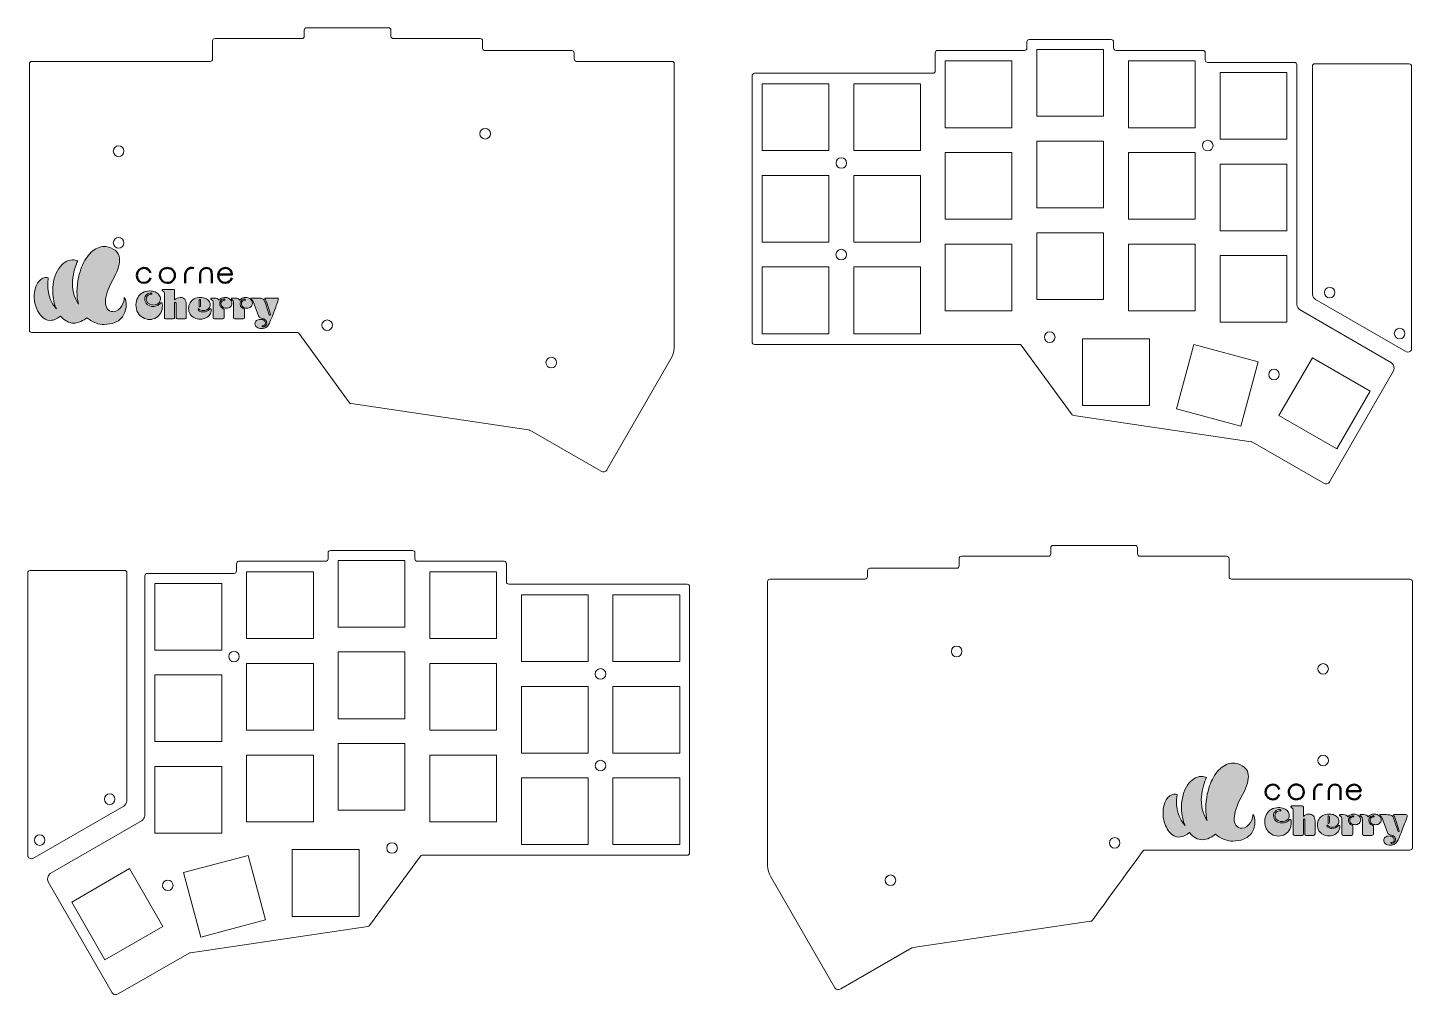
# Model space of a CAD drawing. Header units: inches. Extents: x -5.7 to 5.7, y -4 to 3.9.
import ezdxf

# ---------------------------------------------------------------- set-up
doc = ezdxf.new("R2010")
doc.units = ezdxf.units.IN
doc.header["$MEASUREMENT"] = 0
doc.layers.add('_U+5207_U+65AD_U+30D1_U+30B9', color=7, linetype='Continuous')
doc.layers.add('_U+5F6B_U+523B_U+30D1_U+30B9', color=7, linetype='Continuous')

# ---------------------------------------------------------------- blocks, each defined once
blk = doc.blocks.new('block 2')
at = {"layer": '_U+5F6B_U+523B_U+30D1_U+30B9', "color": 7, "lineweight": 50, "true_color": 0xffffff}
for points, knots in [([(-4.653, 1.927), (-4.66, 1.954), (-4.684, 1.967), (-4.707, 1.967), (-4.736, 1.967), (-4.765, 1.947), (-4.765, 1.906), (-4.765, 1.865), (-4.736, 1.845), (-4.707, 1.845), (-4.683, 1.845), (-4.66, 1.859), (-4.653, 1.886)], [0, 0, 0, 0, 1, 1, 1, 2, 2, 2, 3, 3, 3, 4, 4, 4, 4]), ([(-4.516, 1.845), (-4.485, 1.845), (-4.454, 1.866), (-4.454, 1.906), (-4.454, 1.947), (-4.484, 1.967), (-4.515, 1.967), (-4.546, 1.967), (-4.576, 1.947), (-4.576, 1.906), (-4.576, 1.866), (-4.546, 1.846), (-4.516, 1.845)], [0, 0, 0, 0, 1, 1, 1, 2, 2, 2, 3, 3, 3, 4, 4, 4, 4]), ([(-4.3, 1.965), (-4.335, 1.976), (-4.369, 1.95), (-4.369, 1.913), (-4.369, 1.913), (-4.369, 1.843), (-4.369, 1.843)], [0, 0, 0, 0, 1, 1, 1, 2, 2, 2, 2]), ([(-4.152, 1.843), (-4.152, 1.843), (-4.152, 1.912), (-4.152, 1.912), (-4.152, 1.944), (-4.161, 1.966), (-4.197, 1.967), (-4.23, 1.967), (-4.248, 1.944), (-4.248, 1.914), (-4.248, 1.914), (-4.248, 1.843), (-4.248, 1.843)], [0, 0, 0, 0, 1, 1, 1, 2, 2, 2, 3, 3, 3, 4, 4, 4, 4])]:
    blk.add_open_spline(points, degree=3, knots=knots, dxfattribs=at)
blk = doc.blocks.new('block 3')
at = {"layer": '_U+5F6B_U+523B_U+30D1_U+30B9', "true_color": 0xffffff}
h = blk.add_hatch(color=7, dxfattribs=at)
h.dxf.hatch_style = 2
edge = h.paths.add_edge_path()
edge.add_spline(control_points=[(-4.649, 1.762), (-4.663, 1.762), (-4.675, 1.758), (-4.685, 1.748), (-4.695, 1.739), (-4.7, 1.727), (-4.7, 1.713), (-4.7, 1.695), (-4.694, 1.681), (-4.681, 1.669), (-4.668, 1.658), (-4.652, 1.652), (-4.632, 1.652), (-4.62, 1.652), (-4.609, 1.655), (-4.598, 1.659), (-4.588, 1.664), (-4.58, 1.67), (-4.573, 1.677), (-4.572, 1.679), (-4.571, 1.68), (-4.57, 1.681), (-4.569, 1.681), (-4.569, 1.681), (-4.568, 1.681), (-4.568, 1.681), (-4.563, 1.681), (-4.563, 1.681), (-4.561, 1.681), (-4.56, 1.681), (-4.559, 1.68), (-4.558, 1.678), (-4.558, 1.676), (-4.557, 1.672), (-4.556, 1.668), (-4.556, 1.663), (-4.556, 1.657), (-4.556, 1.637), (-4.56, 1.618), (-4.569, 1.601), (-4.577, 1.585), (-4.59, 1.571), (-4.605, 1.561), (-4.621, 1.551), (-4.639, 1.546), (-4.66, 1.546), (-4.68, 1.546), (-4.699, 1.551), (-4.716, 1.561), (-4.733, 1.571), (-4.747, 1.585), (-4.757, 1.603), (-4.767, 1.621), (-4.772, 1.642), (-4.772, 1.665), (-4.772, 1.687), (-4.767, 1.706), (-4.758, 1.724), (-4.749, 1.741), (-4.736, 1.754), (-4.719, 1.764), (-4.702, 1.774), (-4.683, 1.779), (-4.661, 1.779), (-4.644, 1.779), (-4.629, 1.776), (-4.616, 1.771), (-4.602, 1.765), (-4.592, 1.758), (-4.584, 1.748), (-4.576, 1.738), (-4.572, 1.726), (-4.572, 1.713), (-4.572, 1.699), (-4.577, 1.687), (-4.588, 1.678), (-4.599, 1.669), (-4.613, 1.664), (-4.63, 1.664), (-4.641, 1.664), (-4.651, 1.666), (-4.659, 1.67), (-4.668, 1.674), (-4.675, 1.68), (-4.68, 1.688), (-4.686, 1.695), (-4.688, 1.704), (-4.688, 1.713), (-4.688, 1.725), (-4.684, 1.735), (-4.676, 1.742), (-4.668, 1.749), (-4.657, 1.752), (-4.643, 1.752), (-4.641, 1.754), (-4.641, 1.755), (-4.641, 1.757), (-4.641, 1.759), (-4.641, 1.76), (-4.643, 1.761), (-4.644, 1.762), (-4.646, 1.762), (-4.649, 1.762)], knot_values=[0, 0, 0, 0, 1, 1, 1, 2, 2, 2, 3, 3, 3, 4, 4, 4, 5, 5, 5, 6, 6, 6, 7, 7, 7, 8, 8, 8, 9, 9, 9, 10, 10, 10, 11, 11, 11, 12, 12, 12, 13, 13, 13, 14, 14, 14, 15, 15, 15, 16, 16, 16, 17, 17, 17, 18, 18, 18, 19, 19, 19, 20, 20, 20, 21, 21, 21, 22, 22, 22, 23, 23, 23, 24, 24, 24, 25, 25, 25, 26, 26, 26, 27, 27, 27, 28, 28, 28, 29, 29, 29, 30, 30, 30, 31, 31, 31, 32, 32, 32, 33, 33, 33, 34, 34, 34, 34], degree=3, periodic=1)
h = blk.add_hatch(color=7, dxfattribs=at)
h.dxf.hatch_style = 2
edge = h.paths.add_edge_path()
edge.add_spline(control_points=[(-4.539, 1.75), (-4.539, 1.758), (-4.54, 1.764), (-4.542, 1.768), (-4.545, 1.772), (-4.549, 1.776), (-4.555, 1.78), (-4.556, 1.781), (-4.557, 1.781), (-4.557, 1.782), (-4.558, 1.782), (-4.558, 1.783), (-4.558, 1.784), (-4.558, 1.784), (-4.558, 1.788), (-4.558, 1.788), (-4.558, 1.79), (-4.557, 1.791), (-4.554, 1.791), (-4.554, 1.791), (-4.468, 1.791), (-4.468, 1.791), (-4.463, 1.791), (-4.461, 1.791), (-4.459, 1.789), (-4.457, 1.787), (-4.456, 1.785), (-4.456, 1.781), (-4.456, 1.781), (-4.456, 1.705), (-4.456, 1.705), (-4.445, 1.718), (-4.43, 1.725), (-4.411, 1.725), (-4.395, 1.725), (-4.383, 1.72), (-4.374, 1.711), (-4.366, 1.701), (-4.362, 1.688), (-4.362, 1.67), (-4.362, 1.67), (-4.362, 1.563), (-4.362, 1.563), (-4.362, 1.559), (-4.363, 1.556), (-4.364, 1.554), (-4.366, 1.553), (-4.369, 1.552), (-4.373, 1.552), (-4.373, 1.552), (-4.433, 1.552), (-4.433, 1.552), (-4.437, 1.552), (-4.44, 1.553), (-4.442, 1.554), (-4.444, 1.556), (-4.444, 1.559), (-4.444, 1.563), (-4.444, 1.563), (-4.444, 1.677), (-4.444, 1.677), (-4.444, 1.68), (-4.445, 1.682), (-4.446, 1.683), (-4.447, 1.685), (-4.449, 1.685), (-4.451, 1.685), (-4.453, 1.685), (-4.455, 1.685), (-4.456, 1.683), (-4.456, 1.683), (-4.456, 1.563), (-4.456, 1.563), (-4.456, 1.559), (-4.457, 1.556), (-4.459, 1.554), (-4.461, 1.553), (-4.463, 1.552), (-4.468, 1.552), (-4.468, 1.552), (-4.528, 1.552), (-4.528, 1.552), (-4.532, 1.552), (-4.535, 1.553), (-4.536, 1.554), (-4.538, 1.556), (-4.539, 1.559), (-4.539, 1.563), (-4.539, 1.563), (-4.539, 1.75), (-4.539, 1.75)], knot_values=[0, 0, 0, 0, 1, 1, 1, 2, 2, 2, 3, 3, 3, 4, 4, 4, 5, 5, 5, 6, 6, 6, 7, 7, 7, 8, 8, 8, 9, 9, 9, 10, 10, 10, 11, 11, 11, 12, 12, 12, 13, 13, 13, 14, 14, 14, 15, 15, 15, 16, 16, 16, 17, 17, 17, 18, 18, 18, 19, 19, 19, 20, 20, 20, 21, 21, 21, 22, 22, 22, 23, 23, 23, 24, 24, 24, 25, 25, 25, 26, 26, 26, 27, 27, 27, 28, 28, 28, 29, 29, 29, 30, 30, 30, 30], degree=3, periodic=1)
h = blk.add_hatch(color=7, dxfattribs=at)
h.dxf.hatch_style = 2
edge = h.paths.add_edge_path()
edge.add_spline(control_points=[(-4.265, 1.629), (-4.265, 1.624), (-4.261, 1.619), (-4.252, 1.615), (-4.244, 1.61), (-4.234, 1.608), (-4.223, 1.608), (-4.202, 1.608), (-4.185, 1.615), (-4.171, 1.629), (-4.17, 1.631), (-4.169, 1.632), (-4.168, 1.632), (-4.168, 1.632), (-4.167, 1.632), (-4.166, 1.632), (-4.166, 1.632), (-4.162, 1.632), (-4.162, 1.632), (-4.16, 1.632), (-4.159, 1.632), (-4.159, 1.631), (-4.158, 1.63), (-4.158, 1.628), (-4.158, 1.625), (-4.158, 1.611), (-4.162, 1.598), (-4.169, 1.587), (-4.176, 1.575), (-4.187, 1.566), (-4.201, 1.559), (-4.214, 1.551), (-4.23, 1.548), (-4.247, 1.548), (-4.264, 1.548), (-4.281, 1.552), (-4.295, 1.559), (-4.31, 1.566), (-4.321, 1.577), (-4.33, 1.59), (-4.338, 1.604), (-4.342, 1.619), (-4.342, 1.636), (-4.342, 1.654), (-4.338, 1.669), (-4.33, 1.682), (-4.322, 1.695), (-4.311, 1.706), (-4.296, 1.714), (-4.282, 1.721), (-4.264, 1.725), (-4.245, 1.725), (-4.23, 1.725), (-4.216, 1.723), (-4.204, 1.718), (-4.192, 1.713), (-4.183, 1.707), (-4.176, 1.698), (-4.169, 1.689), (-4.166, 1.679), (-4.166, 1.668), (-4.166, 1.654), (-4.171, 1.642), (-4.182, 1.632), (-4.192, 1.623), (-4.205, 1.618), (-4.221, 1.618), (-4.237, 1.618), (-4.25, 1.623), (-4.26, 1.634), (-4.261, 1.634), (-4.263, 1.634), (-4.264, 1.633), (-4.265, 1.632), (-4.265, 1.63), (-4.265, 1.629)], knot_values=[0, 0, 0, 0, 1, 1, 1, 2, 2, 2, 3, 3, 3, 4, 4, 4, 5, 5, 5, 6, 6, 6, 7, 7, 7, 8, 8, 8, 9, 9, 9, 10, 10, 10, 11, 11, 11, 12, 12, 12, 13, 13, 13, 14, 14, 14, 15, 15, 15, 16, 16, 16, 17, 17, 17, 18, 18, 18, 19, 19, 19, 20, 20, 20, 21, 21, 21, 22, 22, 22, 23, 23, 23, 24, 24, 24, 25, 25, 25, 25], degree=3, periodic=1)
edge = h.paths.add_edge_path()
edge.add_spline(control_points=[(-4.255, 1.652), (-4.254, 1.65), (-4.252, 1.649), (-4.25, 1.649), (-4.246, 1.649), (-4.244, 1.651), (-4.244, 1.656), (-4.244, 1.656), (-4.244, 1.703), (-4.244, 1.703), (-4.244, 1.708), (-4.246, 1.71), (-4.25, 1.71), (-4.252, 1.71), (-4.254, 1.709), (-4.255, 1.707), (-4.255, 1.707), (-4.255, 1.652), (-4.255, 1.652)], knot_values=[0, 0, 0, 0, 1, 1, 1, 2, 2, 2, 3, 3, 3, 4, 4, 4, 5, 5, 5, 6, 6, 6, 6], degree=3, periodic=1)
h = blk.add_hatch(color=7, dxfattribs=at)
h.dxf.hatch_style = 2
edge = h.paths.add_edge_path()
edge.add_spline(control_points=[(-4.132, 1.721), (-4.113, 1.721), (-4.1, 1.715), (-4.093, 1.704), (-4.087, 1.711), (-4.08, 1.716), (-4.072, 1.72), (-4.064, 1.723), (-4.054, 1.725), (-4.044, 1.725), (-4.028, 1.725), (-4.014, 1.721), (-4.004, 1.712), (-3.994, 1.703), (-3.988, 1.692), (-3.988, 1.678), (-3.988, 1.666), (-3.993, 1.657), (-4.001, 1.65), (-4.009, 1.642), (-4.02, 1.639), (-4.034, 1.639), (-4.047, 1.639), (-4.057, 1.642), (-4.066, 1.649), (-4.074, 1.655), (-4.078, 1.664), (-4.078, 1.674), (-4.078, 1.683), (-4.075, 1.69), (-4.069, 1.695), (-4.063, 1.701), (-4.056, 1.704), (-4.046, 1.704), (-4.046, 1.705), (-4.045, 1.706), (-4.045, 1.707), (-4.045, 1.71), (-4.048, 1.712), (-4.052, 1.712), (-4.062, 1.712), (-4.071, 1.708), (-4.078, 1.701), (-4.085, 1.693), (-4.088, 1.684), (-4.088, 1.674), (-4.088, 1.665), (-4.086, 1.657), (-4.081, 1.65), (-4.076, 1.644), (-4.069, 1.638), (-4.059, 1.634), (-4.056, 1.633), (-4.054, 1.631), (-4.053, 1.63), (-4.052, 1.628), (-4.052, 1.625), (-4.052, 1.621), (-4.052, 1.621), (-4.052, 1.563), (-4.052, 1.563), (-4.052, 1.555), (-4.055, 1.552), (-4.063, 1.552), (-4.063, 1.552), (-4.131, 1.552), (-4.131, 1.552), (-4.137, 1.552), (-4.141, 1.555), (-4.141, 1.563), (-4.141, 1.563), (-4.141, 1.68), (-4.141, 1.68), (-4.141, 1.688), (-4.142, 1.694), (-4.144, 1.698), (-4.146, 1.702), (-4.151, 1.706), (-4.157, 1.709), (-4.158, 1.71), (-4.159, 1.711), (-4.159, 1.712), (-4.16, 1.712), (-4.16, 1.713), (-4.16, 1.714), (-4.16, 1.714), (-4.16, 1.718), (-4.16, 1.718), (-4.16, 1.72), (-4.159, 1.721), (-4.156, 1.721), (-4.156, 1.721), (-4.132, 1.721), (-4.132, 1.721)], knot_values=[0, 0, 0, 0, 1, 1, 1, 2, 2, 2, 3, 3, 3, 4, 4, 4, 5, 5, 5, 6, 6, 6, 7, 7, 7, 8, 8, 8, 9, 9, 9, 10, 10, 10, 11, 11, 11, 12, 12, 12, 13, 13, 13, 14, 14, 14, 15, 15, 15, 16, 16, 16, 17, 17, 17, 18, 18, 18, 19, 19, 19, 20, 20, 20, 21, 21, 21, 22, 22, 22, 23, 23, 23, 24, 24, 24, 25, 25, 25, 26, 26, 26, 27, 27, 27, 28, 28, 28, 29, 29, 29, 30, 30, 30, 31, 31, 31, 31], degree=3, periodic=1)
h = blk.add_hatch(color=7, dxfattribs=at)
h.dxf.hatch_style = 2
edge = h.paths.add_edge_path()
edge.add_spline(control_points=[(-3.965, 1.721), (-3.946, 1.721), (-3.933, 1.715), (-3.926, 1.704), (-3.92, 1.711), (-3.913, 1.716), (-3.905, 1.72), (-3.897, 1.723), (-3.888, 1.725), (-3.877, 1.725), (-3.861, 1.725), (-3.848, 1.721), (-3.837, 1.712), (-3.827, 1.703), (-3.821, 1.692), (-3.821, 1.678), (-3.821, 1.666), (-3.826, 1.657), (-3.834, 1.65), (-3.843, 1.642), (-3.853, 1.639), (-3.867, 1.639), (-3.88, 1.639), (-3.891, 1.642), (-3.899, 1.649), (-3.907, 1.655), (-3.911, 1.664), (-3.911, 1.674), (-3.911, 1.683), (-3.908, 1.69), (-3.902, 1.695), (-3.896, 1.701), (-3.889, 1.704), (-3.879, 1.704), (-3.879, 1.705), (-3.878, 1.706), (-3.878, 1.707), (-3.878, 1.71), (-3.881, 1.712), (-3.885, 1.712), (-3.895, 1.712), (-3.904, 1.708), (-3.911, 1.701), (-3.918, 1.693), (-3.921, 1.684), (-3.921, 1.674), (-3.921, 1.665), (-3.919, 1.657), (-3.914, 1.65), (-3.909, 1.644), (-3.902, 1.638), (-3.892, 1.634), (-3.889, 1.633), (-3.887, 1.631), (-3.886, 1.63), (-3.885, 1.628), (-3.885, 1.625), (-3.885, 1.621), (-3.885, 1.621), (-3.885, 1.563), (-3.885, 1.563), (-3.885, 1.555), (-3.889, 1.552), (-3.896, 1.552), (-3.896, 1.552), (-3.964, 1.552), (-3.964, 1.552), (-3.971, 1.552), (-3.974, 1.555), (-3.974, 1.563), (-3.974, 1.563), (-3.974, 1.68), (-3.974, 1.68), (-3.974, 1.688), (-3.975, 1.694), (-3.977, 1.698), (-3.98, 1.702), (-3.984, 1.706), (-3.99, 1.709), (-3.991, 1.71), (-3.992, 1.711), (-3.992, 1.712), (-3.993, 1.712), (-3.993, 1.713), (-3.993, 1.714), (-3.993, 1.714), (-3.993, 1.718), (-3.993, 1.718), (-3.993, 1.72), (-3.992, 1.721), (-3.989, 1.721), (-3.989, 1.721), (-3.965, 1.721), (-3.965, 1.721)], knot_values=[0, 0, 0, 0, 1, 1, 1, 2, 2, 2, 3, 3, 3, 4, 4, 4, 5, 5, 5, 6, 6, 6, 7, 7, 7, 8, 8, 8, 9, 9, 9, 10, 10, 10, 11, 11, 11, 12, 12, 12, 13, 13, 13, 14, 14, 14, 15, 15, 15, 16, 16, 16, 17, 17, 17, 18, 18, 18, 19, 19, 19, 20, 20, 20, 21, 21, 21, 22, 22, 22, 23, 23, 23, 24, 24, 24, 25, 25, 25, 26, 26, 26, 27, 27, 27, 28, 28, 28, 29, 29, 29, 30, 30, 30, 31, 31, 31, 31], degree=3, periodic=1)
h = blk.add_hatch(color=7, dxfattribs=at)
h.dxf.hatch_style = 2
edge = h.paths.add_edge_path()
edge.add_spline(control_points=[(-3.814, 1.692), (-3.815, 1.696), (-3.817, 1.699), (-3.819, 1.701), (-3.822, 1.704), (-3.825, 1.707), (-3.83, 1.709), (-3.832, 1.711), (-3.833, 1.712), (-3.833, 1.714), (-3.833, 1.714), (-3.833, 1.718), (-3.833, 1.718), (-3.833, 1.72), (-3.832, 1.721), (-3.829, 1.721), (-3.829, 1.721), (-3.777, 1.721), (-3.777, 1.721), (-3.762, 1.721), (-3.751, 1.72), (-3.744, 1.718), (-3.736, 1.715), (-3.731, 1.711), (-3.727, 1.705), (-3.723, 1.7), (-3.719, 1.691), (-3.715, 1.68), (-3.715, 1.68), (-3.683, 1.583), (-3.683, 1.583), (-3.682, 1.582), (-3.68, 1.582), (-3.679, 1.582), (-3.676, 1.582), (-3.674, 1.583), (-3.674, 1.587), (-3.674, 1.589), (-3.675, 1.593), (-3.677, 1.598), (-3.677, 1.598), (-3.707, 1.69), (-3.707, 1.69), (-3.709, 1.699), (-3.712, 1.704), (-3.714, 1.707), (-3.716, 1.71), (-3.717, 1.711), (-3.718, 1.712), (-3.719, 1.713), (-3.719, 1.714), (-3.719, 1.715), (-3.719, 1.715), (-3.719, 1.718), (-3.719, 1.718), (-3.719, 1.72), (-3.717, 1.721), (-3.715, 1.721), (-3.715, 1.721), (-3.621, 1.721), (-3.621, 1.721), (-3.613, 1.721), (-3.609, 1.718), (-3.609, 1.712), (-3.609, 1.707), (-3.614, 1.689), (-3.626, 1.658), (-3.637, 1.627), (-3.652, 1.587), (-3.672, 1.539), (-3.679, 1.522), (-3.686, 1.508), (-3.693, 1.498), (-3.7, 1.489), (-3.707, 1.482), (-3.716, 1.478), (-3.724, 1.474), (-3.734, 1.472), (-3.745, 1.472), (-3.762, 1.472), (-3.775, 1.475), (-3.785, 1.483), (-3.795, 1.49), (-3.8, 1.5), (-3.8, 1.512), (-3.8, 1.522), (-3.796, 1.53), (-3.788, 1.537), (-3.78, 1.543), (-3.769, 1.547), (-3.756, 1.547), (-3.744, 1.547), (-3.734, 1.544), (-3.726, 1.538), (-3.718, 1.532), (-3.714, 1.524), (-3.714, 1.515), (-3.714, 1.508), (-3.717, 1.502), (-3.721, 1.498), (-3.726, 1.495), (-3.733, 1.493), (-3.741, 1.493), (-3.742, 1.492), (-3.742, 1.491), (-3.742, 1.49), (-3.742, 1.486), (-3.74, 1.485), (-3.734, 1.485), (-3.726, 1.485), (-3.719, 1.488), (-3.713, 1.494), (-3.707, 1.5), (-3.704, 1.507), (-3.704, 1.516), (-3.704, 1.526), (-3.708, 1.535), (-3.715, 1.542), (-3.722, 1.548), (-3.733, 1.553), (-3.747, 1.556), (-3.755, 1.557), (-3.76, 1.559), (-3.763, 1.561), (-3.765, 1.563), (-3.768, 1.568), (-3.77, 1.576), (-3.77, 1.576), (-3.814, 1.692), (-3.814, 1.692)], knot_values=[0, 0, 0, 0, 1, 1, 1, 2, 2, 2, 3, 3, 3, 4, 4, 4, 5, 5, 5, 6, 6, 6, 7, 7, 7, 8, 8, 8, 9, 9, 9, 10, 10, 10, 11, 11, 11, 12, 12, 12, 13, 13, 13, 14, 14, 14, 15, 15, 15, 16, 16, 16, 17, 17, 17, 18, 18, 18, 19, 19, 19, 20, 20, 20, 21, 21, 21, 22, 22, 22, 23, 23, 23, 24, 24, 24, 25, 25, 25, 26, 26, 26, 27, 27, 27, 28, 28, 28, 29, 29, 29, 30, 30, 30, 31, 31, 31, 32, 32, 32, 33, 33, 33, 34, 34, 34, 35, 35, 35, 36, 36, 36, 37, 37, 37, 38, 38, 38, 39, 39, 39, 40, 40, 40, 41, 41, 41, 42, 42, 42, 43, 43, 43, 43], degree=3, periodic=1)
at = {"layer": '_U+5F6B_U+523B_U+30D1_U+30B9', "color": 7, "lineweight": 9, "true_color": 0xffffff}
for points, knots in [([(-4.649, 1.762), (-4.663, 1.762), (-4.675, 1.758), (-4.685, 1.748), (-4.695, 1.739), (-4.7, 1.727), (-4.7, 1.713), (-4.7, 1.695), (-4.694, 1.681), (-4.681, 1.669), (-4.668, 1.658), (-4.652, 1.652), (-4.632, 1.652), (-4.62, 1.652), (-4.609, 1.655), (-4.598, 1.659), (-4.588, 1.664), (-4.58, 1.67), (-4.573, 1.677), (-4.572, 1.679), (-4.571, 1.68), (-4.57, 1.681), (-4.569, 1.681), (-4.569, 1.681), (-4.568, 1.681), (-4.568, 1.681), (-4.563, 1.681), (-4.563, 1.681), (-4.561, 1.681), (-4.56, 1.681), (-4.559, 1.68), (-4.558, 1.678), (-4.558, 1.676), (-4.557, 1.672), (-4.556, 1.668), (-4.556, 1.663), (-4.556, 1.657), (-4.556, 1.637), (-4.56, 1.618), (-4.569, 1.601), (-4.577, 1.585), (-4.59, 1.571), (-4.605, 1.561), (-4.621, 1.551), (-4.639, 1.546), (-4.66, 1.546), (-4.68, 1.546), (-4.699, 1.551), (-4.716, 1.561), (-4.733, 1.571), (-4.747, 1.585), (-4.757, 1.603), (-4.767, 1.621), (-4.772, 1.642), (-4.772, 1.665), (-4.772, 1.687), (-4.767, 1.706), (-4.758, 1.724), (-4.749, 1.741), (-4.736, 1.754), (-4.719, 1.764), (-4.702, 1.774), (-4.683, 1.779), (-4.661, 1.779), (-4.644, 1.779), (-4.629, 1.776), (-4.616, 1.771), (-4.602, 1.765), (-4.592, 1.758), (-4.584, 1.748), (-4.576, 1.738), (-4.572, 1.726), (-4.572, 1.713), (-4.572, 1.699), (-4.577, 1.687), (-4.588, 1.678), (-4.599, 1.669), (-4.613, 1.664), (-4.63, 1.664), (-4.641, 1.664), (-4.651, 1.666), (-4.659, 1.67), (-4.668, 1.674), (-4.675, 1.68), (-4.68, 1.688), (-4.686, 1.695), (-4.688, 1.704), (-4.688, 1.713), (-4.688, 1.725), (-4.684, 1.735), (-4.676, 1.742), (-4.668, 1.749), (-4.657, 1.752), (-4.643, 1.752), (-4.641, 1.754), (-4.641, 1.755), (-4.641, 1.757), (-4.641, 1.759), (-4.641, 1.76), (-4.643, 1.761), (-4.644, 1.762), (-4.646, 1.762), (-4.649, 1.762)], [0, 0, 0, 0, 1, 1, 1, 2, 2, 2, 3, 3, 3, 4, 4, 4, 5, 5, 5, 6, 6, 6, 7, 7, 7, 8, 8, 8, 9, 9, 9, 10, 10, 10, 11, 11, 11, 12, 12, 12, 13, 13, 13, 14, 14, 14, 15, 15, 15, 16, 16, 16, 17, 17, 17, 18, 18, 18, 19, 19, 19, 20, 20, 20, 21, 21, 21, 22, 22, 22, 23, 23, 23, 24, 24, 24, 25, 25, 25, 26, 26, 26, 27, 27, 27, 28, 28, 28, 29, 29, 29, 30, 30, 30, 31, 31, 31, 32, 32, 32, 33, 33, 33, 34, 34, 34, 34]), ([(-4.539, 1.75), (-4.539, 1.758), (-4.54, 1.764), (-4.542, 1.768), (-4.545, 1.772), (-4.549, 1.776), (-4.555, 1.78), (-4.556, 1.781), (-4.557, 1.781), (-4.557, 1.782), (-4.558, 1.782), (-4.558, 1.783), (-4.558, 1.784), (-4.558, 1.784), (-4.558, 1.788), (-4.558, 1.788), (-4.558, 1.79), (-4.557, 1.791), (-4.554, 1.791), (-4.554, 1.791), (-4.468, 1.791), (-4.468, 1.791), (-4.463, 1.791), (-4.461, 1.791), (-4.459, 1.789), (-4.457, 1.787), (-4.456, 1.785), (-4.456, 1.781), (-4.456, 1.781), (-4.456, 1.705), (-4.456, 1.705), (-4.445, 1.718), (-4.43, 1.725), (-4.411, 1.725), (-4.395, 1.725), (-4.383, 1.72), (-4.374, 1.711), (-4.366, 1.701), (-4.362, 1.688), (-4.362, 1.67), (-4.362, 1.67), (-4.362, 1.563), (-4.362, 1.563), (-4.362, 1.559), (-4.363, 1.556), (-4.364, 1.554), (-4.366, 1.553), (-4.369, 1.552), (-4.373, 1.552), (-4.373, 1.552), (-4.433, 1.552), (-4.433, 1.552), (-4.437, 1.552), (-4.44, 1.553), (-4.442, 1.554), (-4.444, 1.556), (-4.444, 1.559), (-4.444, 1.563), (-4.444, 1.563), (-4.444, 1.677), (-4.444, 1.677), (-4.444, 1.68), (-4.445, 1.682), (-4.446, 1.683), (-4.447, 1.685), (-4.449, 1.685), (-4.451, 1.685), (-4.453, 1.685), (-4.455, 1.685), (-4.456, 1.683), (-4.456, 1.683), (-4.456, 1.563), (-4.456, 1.563), (-4.456, 1.559), (-4.457, 1.556), (-4.459, 1.554), (-4.461, 1.553), (-4.463, 1.552), (-4.468, 1.552), (-4.468, 1.552), (-4.528, 1.552), (-4.528, 1.552), (-4.532, 1.552), (-4.535, 1.553), (-4.536, 1.554), (-4.538, 1.556), (-4.539, 1.559), (-4.539, 1.563), (-4.539, 1.563), (-4.539, 1.75), (-4.539, 1.75)], [0, 0, 0, 0, 1, 1, 1, 2, 2, 2, 3, 3, 3, 4, 4, 4, 5, 5, 5, 6, 6, 6, 7, 7, 7, 8, 8, 8, 9, 9, 9, 10, 10, 10, 11, 11, 11, 12, 12, 12, 13, 13, 13, 14, 14, 14, 15, 15, 15, 16, 16, 16, 17, 17, 17, 18, 18, 18, 19, 19, 19, 20, 20, 20, 21, 21, 21, 22, 22, 22, 23, 23, 23, 24, 24, 24, 25, 25, 25, 26, 26, 26, 27, 27, 27, 28, 28, 28, 29, 29, 29, 30, 30, 30, 30]), ([(-4.265, 1.629), (-4.265, 1.624), (-4.261, 1.619), (-4.252, 1.615), (-4.244, 1.61), (-4.234, 1.608), (-4.223, 1.608), (-4.202, 1.608), (-4.185, 1.615), (-4.171, 1.629), (-4.17, 1.631), (-4.169, 1.632), (-4.168, 1.632), (-4.168, 1.632), (-4.167, 1.632), (-4.166, 1.632), (-4.166, 1.632), (-4.162, 1.632), (-4.162, 1.632), (-4.16, 1.632), (-4.159, 1.632), (-4.159, 1.631), (-4.158, 1.63), (-4.158, 1.628), (-4.158, 1.625), (-4.158, 1.611), (-4.162, 1.598), (-4.169, 1.587), (-4.176, 1.575), (-4.187, 1.566), (-4.201, 1.559), (-4.214, 1.551), (-4.23, 1.548), (-4.247, 1.548), (-4.264, 1.548), (-4.281, 1.552), (-4.295, 1.559), (-4.31, 1.566), (-4.321, 1.577), (-4.33, 1.59), (-4.338, 1.604), (-4.342, 1.619), (-4.342, 1.636), (-4.342, 1.654), (-4.338, 1.669), (-4.33, 1.682), (-4.322, 1.695), (-4.311, 1.706), (-4.296, 1.714), (-4.282, 1.721), (-4.264, 1.725), (-4.245, 1.725), (-4.23, 1.725), (-4.216, 1.723), (-4.204, 1.718), (-4.192, 1.713), (-4.183, 1.707), (-4.176, 1.698), (-4.169, 1.689), (-4.166, 1.679), (-4.166, 1.668), (-4.166, 1.654), (-4.171, 1.642), (-4.182, 1.632), (-4.192, 1.623), (-4.205, 1.618), (-4.221, 1.618), (-4.237, 1.618), (-4.25, 1.623), (-4.26, 1.634), (-4.261, 1.634), (-4.263, 1.634), (-4.264, 1.633), (-4.265, 1.632), (-4.265, 1.63), (-4.265, 1.629)], [0, 0, 0, 0, 1, 1, 1, 2, 2, 2, 3, 3, 3, 4, 4, 4, 5, 5, 5, 6, 6, 6, 7, 7, 7, 8, 8, 8, 9, 9, 9, 10, 10, 10, 11, 11, 11, 12, 12, 12, 13, 13, 13, 14, 14, 14, 15, 15, 15, 16, 16, 16, 17, 17, 17, 18, 18, 18, 19, 19, 19, 20, 20, 20, 21, 21, 21, 22, 22, 22, 23, 23, 23, 24, 24, 24, 25, 25, 25, 25]), ([(-4.255, 1.652), (-4.254, 1.65), (-4.252, 1.649), (-4.25, 1.649), (-4.246, 1.649), (-4.244, 1.651), (-4.244, 1.656), (-4.244, 1.656), (-4.244, 1.703), (-4.244, 1.703), (-4.244, 1.708), (-4.246, 1.71), (-4.25, 1.71), (-4.252, 1.71), (-4.254, 1.709), (-4.255, 1.707), (-4.255, 1.707), (-4.255, 1.652), (-4.255, 1.652)], [0, 0, 0, 0, 1, 1, 1, 2, 2, 2, 3, 3, 3, 4, 4, 4, 5, 5, 5, 6, 6, 6, 6]), ([(-4.132, 1.721), (-4.113, 1.721), (-4.1, 1.715), (-4.093, 1.704), (-4.087, 1.711), (-4.08, 1.716), (-4.072, 1.72), (-4.064, 1.723), (-4.054, 1.725), (-4.044, 1.725), (-4.028, 1.725), (-4.014, 1.721), (-4.004, 1.712), (-3.994, 1.703), (-3.988, 1.692), (-3.988, 1.678), (-3.988, 1.666), (-3.993, 1.657), (-4.001, 1.65), (-4.009, 1.642), (-4.02, 1.639), (-4.034, 1.639), (-4.047, 1.639), (-4.057, 1.642), (-4.066, 1.649), (-4.074, 1.655), (-4.078, 1.664), (-4.078, 1.674), (-4.078, 1.683), (-4.075, 1.69), (-4.069, 1.695), (-4.063, 1.701), (-4.056, 1.704), (-4.046, 1.704), (-4.046, 1.705), (-4.045, 1.706), (-4.045, 1.707), (-4.045, 1.71), (-4.048, 1.712), (-4.052, 1.712), (-4.062, 1.712), (-4.071, 1.708), (-4.078, 1.701), (-4.085, 1.693), (-4.088, 1.684), (-4.088, 1.674), (-4.088, 1.665), (-4.086, 1.657), (-4.081, 1.65), (-4.076, 1.644), (-4.069, 1.638), (-4.059, 1.634), (-4.056, 1.633), (-4.054, 1.631), (-4.053, 1.63), (-4.052, 1.628), (-4.052, 1.625), (-4.052, 1.621), (-4.052, 1.621), (-4.052, 1.563), (-4.052, 1.563), (-4.052, 1.555), (-4.055, 1.552), (-4.063, 1.552), (-4.063, 1.552), (-4.131, 1.552), (-4.131, 1.552), (-4.137, 1.552), (-4.141, 1.555), (-4.141, 1.563), (-4.141, 1.563), (-4.141, 1.68), (-4.141, 1.68), (-4.141, 1.688), (-4.142, 1.694), (-4.144, 1.698), (-4.146, 1.702), (-4.151, 1.706), (-4.157, 1.709), (-4.158, 1.71), (-4.159, 1.711), (-4.159, 1.712), (-4.16, 1.712), (-4.16, 1.713), (-4.16, 1.714), (-4.16, 1.714), (-4.16, 1.718), (-4.16, 1.718), (-4.16, 1.72), (-4.159, 1.721), (-4.156, 1.721), (-4.156, 1.721), (-4.132, 1.721), (-4.132, 1.721)], [0, 0, 0, 0, 1, 1, 1, 2, 2, 2, 3, 3, 3, 4, 4, 4, 5, 5, 5, 6, 6, 6, 7, 7, 7, 8, 8, 8, 9, 9, 9, 10, 10, 10, 11, 11, 11, 12, 12, 12, 13, 13, 13, 14, 14, 14, 15, 15, 15, 16, 16, 16, 17, 17, 17, 18, 18, 18, 19, 19, 19, 20, 20, 20, 21, 21, 21, 22, 22, 22, 23, 23, 23, 24, 24, 24, 25, 25, 25, 26, 26, 26, 27, 27, 27, 28, 28, 28, 29, 29, 29, 30, 30, 30, 31, 31, 31, 31]), ([(-3.965, 1.721), (-3.946, 1.721), (-3.933, 1.715), (-3.926, 1.704), (-3.92, 1.711), (-3.913, 1.716), (-3.905, 1.72), (-3.897, 1.723), (-3.888, 1.725), (-3.877, 1.725), (-3.861, 1.725), (-3.848, 1.721), (-3.837, 1.712), (-3.827, 1.703), (-3.821, 1.692), (-3.821, 1.678), (-3.821, 1.666), (-3.826, 1.657), (-3.834, 1.65), (-3.843, 1.642), (-3.853, 1.639), (-3.867, 1.639), (-3.88, 1.639), (-3.891, 1.642), (-3.899, 1.649), (-3.907, 1.655), (-3.911, 1.664), (-3.911, 1.674), (-3.911, 1.683), (-3.908, 1.69), (-3.902, 1.695), (-3.896, 1.701), (-3.889, 1.704), (-3.879, 1.704), (-3.879, 1.705), (-3.878, 1.706), (-3.878, 1.707), (-3.878, 1.71), (-3.881, 1.712), (-3.885, 1.712), (-3.895, 1.712), (-3.904, 1.708), (-3.911, 1.701), (-3.918, 1.693), (-3.921, 1.684), (-3.921, 1.674), (-3.921, 1.665), (-3.919, 1.657), (-3.914, 1.65), (-3.909, 1.644), (-3.902, 1.638), (-3.892, 1.634), (-3.889, 1.633), (-3.887, 1.631), (-3.886, 1.63), (-3.885, 1.628), (-3.885, 1.625), (-3.885, 1.621), (-3.885, 1.621), (-3.885, 1.563), (-3.885, 1.563), (-3.885, 1.555), (-3.889, 1.552), (-3.896, 1.552), (-3.896, 1.552), (-3.964, 1.552), (-3.964, 1.552), (-3.971, 1.552), (-3.974, 1.555), (-3.974, 1.563), (-3.974, 1.563), (-3.974, 1.68), (-3.974, 1.68), (-3.974, 1.688), (-3.975, 1.694), (-3.977, 1.698), (-3.98, 1.702), (-3.984, 1.706), (-3.99, 1.709), (-3.991, 1.71), (-3.992, 1.711), (-3.992, 1.712), (-3.993, 1.712), (-3.993, 1.713), (-3.993, 1.714), (-3.993, 1.714), (-3.993, 1.718), (-3.993, 1.718), (-3.993, 1.72), (-3.992, 1.721), (-3.989, 1.721), (-3.989, 1.721), (-3.965, 1.721), (-3.965, 1.721)], [0, 0, 0, 0, 1, 1, 1, 2, 2, 2, 3, 3, 3, 4, 4, 4, 5, 5, 5, 6, 6, 6, 7, 7, 7, 8, 8, 8, 9, 9, 9, 10, 10, 10, 11, 11, 11, 12, 12, 12, 13, 13, 13, 14, 14, 14, 15, 15, 15, 16, 16, 16, 17, 17, 17, 18, 18, 18, 19, 19, 19, 20, 20, 20, 21, 21, 21, 22, 22, 22, 23, 23, 23, 24, 24, 24, 25, 25, 25, 26, 26, 26, 27, 27, 27, 28, 28, 28, 29, 29, 29, 30, 30, 30, 31, 31, 31, 31]), ([(-3.814, 1.692), (-3.815, 1.696), (-3.817, 1.699), (-3.819, 1.701), (-3.822, 1.704), (-3.825, 1.707), (-3.83, 1.709), (-3.832, 1.711), (-3.833, 1.712), (-3.833, 1.714), (-3.833, 1.714), (-3.833, 1.718), (-3.833, 1.718), (-3.833, 1.72), (-3.832, 1.721), (-3.829, 1.721), (-3.829, 1.721), (-3.777, 1.721), (-3.777, 1.721), (-3.762, 1.721), (-3.751, 1.72), (-3.744, 1.718), (-3.736, 1.715), (-3.731, 1.711), (-3.727, 1.705), (-3.723, 1.7), (-3.719, 1.691), (-3.715, 1.68), (-3.715, 1.68), (-3.683, 1.583), (-3.683, 1.583), (-3.682, 1.582), (-3.68, 1.582), (-3.679, 1.582), (-3.676, 1.582), (-3.674, 1.583), (-3.674, 1.587), (-3.674, 1.589), (-3.675, 1.593), (-3.677, 1.598), (-3.677, 1.598), (-3.707, 1.69), (-3.707, 1.69), (-3.709, 1.699), (-3.712, 1.704), (-3.714, 1.707), (-3.716, 1.71), (-3.717, 1.711), (-3.718, 1.712), (-3.719, 1.713), (-3.719, 1.714), (-3.719, 1.715), (-3.719, 1.715), (-3.719, 1.718), (-3.719, 1.718), (-3.719, 1.72), (-3.717, 1.721), (-3.715, 1.721), (-3.715, 1.721), (-3.621, 1.721), (-3.621, 1.721), (-3.613, 1.721), (-3.609, 1.718), (-3.609, 1.712), (-3.609, 1.707), (-3.614, 1.689), (-3.626, 1.658), (-3.637, 1.627), (-3.652, 1.587), (-3.672, 1.539), (-3.679, 1.522), (-3.686, 1.508), (-3.693, 1.498), (-3.7, 1.489), (-3.707, 1.482), (-3.716, 1.478), (-3.724, 1.474), (-3.734, 1.472), (-3.745, 1.472), (-3.762, 1.472), (-3.775, 1.475), (-3.785, 1.483), (-3.795, 1.49), (-3.8, 1.5), (-3.8, 1.512), (-3.8, 1.522), (-3.796, 1.53), (-3.788, 1.537), (-3.78, 1.543), (-3.769, 1.547), (-3.756, 1.547), (-3.744, 1.547), (-3.734, 1.544), (-3.726, 1.538), (-3.718, 1.532), (-3.714, 1.524), (-3.714, 1.515), (-3.714, 1.508), (-3.717, 1.502), (-3.721, 1.498), (-3.726, 1.495), (-3.733, 1.493), (-3.741, 1.493), (-3.742, 1.492), (-3.742, 1.491), (-3.742, 1.49), (-3.742, 1.486), (-3.74, 1.485), (-3.734, 1.485), (-3.726, 1.485), (-3.719, 1.488), (-3.713, 1.494), (-3.707, 1.5), (-3.704, 1.507), (-3.704, 1.516), (-3.704, 1.526), (-3.708, 1.535), (-3.715, 1.542), (-3.722, 1.548), (-3.733, 1.553), (-3.747, 1.556), (-3.755, 1.557), (-3.76, 1.559), (-3.763, 1.561), (-3.765, 1.563), (-3.768, 1.568), (-3.77, 1.576), (-3.77, 1.576), (-3.814, 1.692), (-3.814, 1.692)], [0, 0, 0, 0, 1, 1, 1, 2, 2, 2, 3, 3, 3, 4, 4, 4, 5, 5, 5, 6, 6, 6, 7, 7, 7, 8, 8, 8, 9, 9, 9, 10, 10, 10, 11, 11, 11, 12, 12, 12, 13, 13, 13, 14, 14, 14, 15, 15, 15, 16, 16, 16, 17, 17, 17, 18, 18, 18, 19, 19, 19, 20, 20, 20, 21, 21, 21, 22, 22, 22, 23, 23, 23, 24, 24, 24, 25, 25, 25, 26, 26, 26, 27, 27, 27, 28, 28, 28, 29, 29, 29, 30, 30, 30, 31, 31, 31, 32, 32, 32, 33, 33, 33, 34, 34, 34, 35, 35, 35, 36, 36, 36, 37, 37, 37, 38, 38, 38, 39, 39, 39, 40, 40, 40, 41, 41, 41, 42, 42, 42, 43, 43, 43, 43])]:
    blk.add_open_spline(points, degree=3, knots=knots, dxfattribs=at)
blk = doc.blocks.new('block 4')
at = {"layer": '_U+5F6B_U+523B_U+30D1_U+30B9', "color": 7, "lineweight": 50, "true_color": 0xffffff}
for points, knots in [([(4.566, -2.294), (4.559, -2.267), (4.536, -2.254), (4.512, -2.254), (4.483, -2.254), (4.454, -2.274), (4.454, -2.315), (4.454, -2.356), (4.483, -2.375), (4.513, -2.375), (4.536, -2.375), (4.559, -2.362), (4.566, -2.335)], [0, 0, 0, 0, 1, 1, 1, 2, 2, 2, 3, 3, 3, 4, 4, 4, 4]), ([(4.704, -2.375), (4.735, -2.376), (4.766, -2.355), (4.766, -2.315), (4.766, -2.274), (4.735, -2.254), (4.704, -2.254), (4.674, -2.254), (4.643, -2.274), (4.643, -2.315), (4.643, -2.355), (4.673, -2.375), (4.704, -2.375)], [0, 0, 0, 0, 1, 1, 1, 2, 2, 2, 3, 3, 3, 4, 4, 4, 4]), ([(4.919, -2.255), (4.884, -2.245), (4.851, -2.271), (4.851, -2.308), (4.851, -2.308), (4.851, -2.378), (4.851, -2.378)], [0, 0, 0, 0, 1, 1, 1, 2, 2, 2, 2]), ([(5.067, -2.378), (5.067, -2.378), (5.067, -2.309), (5.067, -2.309), (5.067, -2.277), (5.059, -2.255), (5.022, -2.254), (4.989, -2.253), (4.971, -2.277), (4.971, -2.307), (4.971, -2.307), (4.971, -2.378), (4.971, -2.378)], [0, 0, 0, 0, 1, 1, 1, 2, 2, 2, 3, 3, 3, 4, 4, 4, 4])]:
    blk.add_open_spline(points, degree=3, knots=knots, dxfattribs=at)
blk = doc.blocks.new('block 5')
at = {"layer": '_U+5F6B_U+523B_U+30D1_U+30B9', "true_color": 0xffffff}
h = blk.add_hatch(color=7, dxfattribs=at)
h.dxf.hatch_style = 2
edge = h.paths.add_edge_path()
edge.add_spline(control_points=[(4.57, -2.458), (4.556, -2.458), (4.544, -2.463), (4.534, -2.473), (4.524, -2.482), (4.519, -2.494), (4.519, -2.508), (4.519, -2.526), (4.526, -2.54), (4.539, -2.551), (4.551, -2.563), (4.568, -2.568), (4.588, -2.568), (4.599, -2.568), (4.611, -2.566), (4.621, -2.562), (4.631, -2.557), (4.64, -2.551), (4.646, -2.543), (4.648, -2.542), (4.649, -2.541), (4.649, -2.54), (4.65, -2.54), (4.651, -2.539), (4.652, -2.539), (4.652, -2.539), (4.657, -2.539), (4.657, -2.539), (4.658, -2.539), (4.659, -2.54), (4.66, -2.541), (4.661, -2.542), (4.662, -2.545), (4.662, -2.548), (4.663, -2.553), (4.664, -2.558), (4.664, -2.563), (4.664, -2.584), (4.659, -2.603), (4.651, -2.619), (4.642, -2.636), (4.63, -2.65), (4.614, -2.66), (4.598, -2.67), (4.58, -2.675), (4.56, -2.675), (4.539, -2.675), (4.52, -2.67), (4.503, -2.66), (4.486, -2.65), (4.473, -2.636), (4.463, -2.618), (4.453, -2.6), (4.447, -2.579), (4.447, -2.556), (4.447, -2.534), (4.452, -2.514), (4.461, -2.497), (4.47, -2.48), (4.483, -2.466), (4.5, -2.457), (4.517, -2.447), (4.537, -2.442), (4.559, -2.442), (4.575, -2.442), (4.59, -2.444), (4.604, -2.45), (4.617, -2.455), (4.628, -2.463), (4.636, -2.473), (4.643, -2.483), (4.647, -2.495), (4.647, -2.507), (4.647, -2.522), (4.642, -2.534), (4.631, -2.543), (4.621, -2.552), (4.607, -2.557), (4.589, -2.557), (4.578, -2.557), (4.569, -2.555), (4.56, -2.551), (4.551, -2.546), (4.544, -2.541), (4.539, -2.533), (4.534, -2.526), (4.531, -2.517), (4.531, -2.508), (4.531, -2.496), (4.535, -2.486), (4.543, -2.479), (4.552, -2.472), (4.563, -2.468), (4.577, -2.468), (4.578, -2.467), (4.579, -2.466), (4.579, -2.464), (4.579, -2.462), (4.578, -2.461), (4.576, -2.46), (4.575, -2.459), (4.573, -2.458), (4.57, -2.458)], knot_values=[0, 0, 0, 0, 1, 1, 1, 2, 2, 2, 3, 3, 3, 4, 4, 4, 5, 5, 5, 6, 6, 6, 7, 7, 7, 8, 8, 8, 9, 9, 9, 10, 10, 10, 11, 11, 11, 12, 12, 12, 13, 13, 13, 14, 14, 14, 15, 15, 15, 16, 16, 16, 17, 17, 17, 18, 18, 18, 19, 19, 19, 20, 20, 20, 21, 21, 21, 22, 22, 22, 23, 23, 23, 24, 24, 24, 25, 25, 25, 26, 26, 26, 27, 27, 27, 28, 28, 28, 29, 29, 29, 30, 30, 30, 31, 31, 31, 32, 32, 32, 33, 33, 33, 34, 34, 34, 34], degree=3, periodic=1)
h = blk.add_hatch(color=7, dxfattribs=at)
h.dxf.hatch_style = 2
edge = h.paths.add_edge_path()
edge.add_spline(control_points=[(4.68, -2.47), (4.68, -2.463), (4.679, -2.457), (4.677, -2.453), (4.675, -2.448), (4.671, -2.445), (4.665, -2.441), (4.663, -2.44), (4.662, -2.439), (4.662, -2.439), (4.662, -2.438), (4.661, -2.438), (4.661, -2.437), (4.661, -2.437), (4.661, -2.433), (4.661, -2.433), (4.661, -2.431), (4.663, -2.429), (4.665, -2.429), (4.665, -2.429), (4.752, -2.429), (4.752, -2.429), (4.756, -2.429), (4.759, -2.43), (4.76, -2.432), (4.762, -2.434), (4.763, -2.436), (4.763, -2.44), (4.763, -2.44), (4.763, -2.516), (4.763, -2.516), (4.774, -2.503), (4.789, -2.496), (4.808, -2.496), (4.824, -2.496), (4.836, -2.501), (4.845, -2.51), (4.853, -2.52), (4.858, -2.533), (4.858, -2.551), (4.858, -2.551), (4.858, -2.658), (4.858, -2.658), (4.858, -2.662), (4.857, -2.665), (4.855, -2.666), (4.853, -2.668), (4.85, -2.669), (4.846, -2.669), (4.846, -2.669), (4.786, -2.669), (4.786, -2.669), (4.782, -2.669), (4.779, -2.668), (4.777, -2.666), (4.776, -2.665), (4.775, -2.662), (4.775, -2.658), (4.775, -2.658), (4.775, -2.544), (4.775, -2.544), (4.775, -2.541), (4.774, -2.539), (4.773, -2.538), (4.772, -2.536), (4.771, -2.535), (4.769, -2.535), (4.766, -2.535), (4.764, -2.536), (4.763, -2.538), (4.763, -2.538), (4.763, -2.658), (4.763, -2.658), (4.763, -2.662), (4.762, -2.665), (4.76, -2.666), (4.759, -2.668), (4.756, -2.669), (4.752, -2.669), (4.752, -2.669), (4.692, -2.669), (4.692, -2.669), (4.687, -2.669), (4.684, -2.668), (4.683, -2.666), (4.681, -2.665), (4.68, -2.662), (4.68, -2.658), (4.68, -2.658), (4.68, -2.47), (4.68, -2.47)], knot_values=[0, 0, 0, 0, 1, 1, 1, 2, 2, 2, 3, 3, 3, 4, 4, 4, 5, 5, 5, 6, 6, 6, 7, 7, 7, 8, 8, 8, 9, 9, 9, 10, 10, 10, 11, 11, 11, 12, 12, 12, 13, 13, 13, 14, 14, 14, 15, 15, 15, 16, 16, 16, 17, 17, 17, 18, 18, 18, 19, 19, 19, 20, 20, 20, 21, 21, 21, 22, 22, 22, 23, 23, 23, 24, 24, 24, 25, 25, 25, 26, 26, 26, 27, 27, 27, 28, 28, 28, 29, 29, 29, 30, 30, 30, 30], degree=3, periodic=1)
h = blk.add_hatch(color=7, dxfattribs=at)
h.dxf.hatch_style = 2
edge = h.paths.add_edge_path()
edge.add_spline(control_points=[(4.954, -2.592), (4.954, -2.597), (4.958, -2.602), (4.967, -2.606), (4.976, -2.61), (4.985, -2.613), (4.996, -2.613), (5.017, -2.613), (5.035, -2.606), (5.048, -2.591), (5.049, -2.59), (5.05, -2.589), (5.051, -2.589), (5.051, -2.589), (5.052, -2.588), (5.053, -2.588), (5.053, -2.588), (5.057, -2.588), (5.057, -2.588), (5.059, -2.588), (5.06, -2.589), (5.061, -2.59), (5.061, -2.591), (5.061, -2.593), (5.061, -2.596), (5.061, -2.61), (5.058, -2.622), (5.05, -2.634), (5.043, -2.646), (5.032, -2.655), (5.019, -2.662), (5.005, -2.669), (4.99, -2.673), (4.973, -2.673), (4.955, -2.673), (4.939, -2.669), (4.924, -2.662), (4.91, -2.655), (4.898, -2.644), (4.89, -2.631), (4.881, -2.617), (4.877, -2.602), (4.877, -2.584), (4.877, -2.567), (4.881, -2.552), (4.889, -2.539), (4.897, -2.525), (4.908, -2.515), (4.923, -2.507), (4.938, -2.5), (4.955, -2.496), (4.975, -2.496), (4.99, -2.496), (5.003, -2.498), (5.015, -2.503), (5.027, -2.507), (5.036, -2.514), (5.043, -2.523), (5.05, -2.531), (5.053, -2.541), (5.053, -2.553), (5.053, -2.567), (5.048, -2.579), (5.038, -2.589), (5.027, -2.598), (5.014, -2.603), (4.998, -2.603), (4.982, -2.603), (4.969, -2.597), (4.959, -2.587), (4.958, -2.587), (4.957, -2.587), (4.956, -2.588), (4.955, -2.589), (4.954, -2.59), (4.954, -2.592)], knot_values=[0, 0, 0, 0, 1, 1, 1, 2, 2, 2, 3, 3, 3, 4, 4, 4, 5, 5, 5, 6, 6, 6, 7, 7, 7, 8, 8, 8, 9, 9, 9, 10, 10, 10, 11, 11, 11, 12, 12, 12, 13, 13, 13, 14, 14, 14, 15, 15, 15, 16, 16, 16, 17, 17, 17, 18, 18, 18, 19, 19, 19, 20, 20, 20, 21, 21, 21, 22, 22, 22, 23, 23, 23, 24, 24, 24, 25, 25, 25, 25], degree=3, periodic=1)
edge = h.paths.add_edge_path()
edge.add_spline(control_points=[(4.964, -2.569), (4.965, -2.571), (4.967, -2.572), (4.969, -2.572), (4.973, -2.572), (4.975, -2.569), (4.975, -2.565), (4.975, -2.565), (4.975, -2.518), (4.975, -2.518), (4.975, -2.513), (4.973, -2.511), (4.969, -2.511), (4.967, -2.511), (4.965, -2.512), (4.964, -2.514), (4.964, -2.514), (4.964, -2.569), (4.964, -2.569)], knot_values=[0, 0, 0, 0, 1, 1, 1, 2, 2, 2, 3, 3, 3, 4, 4, 4, 5, 5, 5, 6, 6, 6, 6], degree=3, periodic=1)
h = blk.add_hatch(color=7, dxfattribs=at)
h.dxf.hatch_style = 2
edge = h.paths.add_edge_path()
edge.add_spline(control_points=[(5.087, -2.5), (5.106, -2.5), (5.119, -2.505), (5.126, -2.517), (5.132, -2.51), (5.14, -2.504), (5.148, -2.501), (5.156, -2.497), (5.165, -2.496), (5.175, -2.496), (5.192, -2.496), (5.205, -2.5), (5.215, -2.509), (5.226, -2.518), (5.231, -2.529), (5.231, -2.543), (5.231, -2.555), (5.227, -2.564), (5.218, -2.571), (5.21, -2.578), (5.199, -2.582), (5.186, -2.582), (5.173, -2.582), (5.162, -2.579), (5.154, -2.572), (5.145, -2.565), (5.141, -2.557), (5.141, -2.547), (5.141, -2.538), (5.144, -2.531), (5.15, -2.525), (5.156, -2.52), (5.164, -2.517), (5.173, -2.517), (5.174, -2.516), (5.174, -2.515), (5.174, -2.514), (5.174, -2.511), (5.172, -2.509), (5.167, -2.509), (5.157, -2.509), (5.149, -2.513), (5.142, -2.52), (5.135, -2.528), (5.131, -2.537), (5.131, -2.547), (5.131, -2.556), (5.134, -2.564), (5.139, -2.571), (5.144, -2.577), (5.151, -2.583), (5.16, -2.587), (5.163, -2.588), (5.165, -2.59), (5.166, -2.591), (5.167, -2.593), (5.168, -2.596), (5.168, -2.6), (5.168, -2.6), (5.168, -2.658), (5.168, -2.658), (5.168, -2.665), (5.164, -2.669), (5.156, -2.669), (5.156, -2.669), (5.089, -2.669), (5.089, -2.669), (5.082, -2.669), (5.078, -2.665), (5.078, -2.658), (5.078, -2.658), (5.078, -2.541), (5.078, -2.541), (5.078, -2.533), (5.077, -2.527), (5.075, -2.523), (5.073, -2.519), (5.069, -2.515), (5.063, -2.511), (5.061, -2.51), (5.06, -2.51), (5.06, -2.509), (5.06, -2.509), (5.059, -2.508), (5.059, -2.507), (5.059, -2.507), (5.059, -2.503), (5.059, -2.503), (5.059, -2.501), (5.061, -2.5), (5.063, -2.5), (5.063, -2.5), (5.087, -2.5), (5.087, -2.5)], knot_values=[0, 0, 0, 0, 1, 1, 1, 2, 2, 2, 3, 3, 3, 4, 4, 4, 5, 5, 5, 6, 6, 6, 7, 7, 7, 8, 8, 8, 9, 9, 9, 10, 10, 10, 11, 11, 11, 12, 12, 12, 13, 13, 13, 14, 14, 14, 15, 15, 15, 16, 16, 16, 17, 17, 17, 18, 18, 18, 19, 19, 19, 20, 20, 20, 21, 21, 21, 22, 22, 22, 23, 23, 23, 24, 24, 24, 25, 25, 25, 26, 26, 26, 27, 27, 27, 28, 28, 28, 29, 29, 29, 30, 30, 30, 31, 31, 31, 31], degree=3, periodic=1)
h = blk.add_hatch(color=7, dxfattribs=at)
h.dxf.hatch_style = 2
edge = h.paths.add_edge_path()
edge.add_spline(control_points=[(5.254, -2.5), (5.273, -2.5), (5.286, -2.505), (5.293, -2.517), (5.299, -2.51), (5.307, -2.504), (5.315, -2.501), (5.323, -2.497), (5.332, -2.496), (5.342, -2.496), (5.358, -2.496), (5.372, -2.5), (5.382, -2.509), (5.393, -2.518), (5.398, -2.529), (5.398, -2.543), (5.398, -2.555), (5.394, -2.564), (5.385, -2.571), (5.377, -2.578), (5.366, -2.582), (5.353, -2.582), (5.339, -2.582), (5.329, -2.579), (5.32, -2.572), (5.312, -2.565), (5.308, -2.557), (5.308, -2.547), (5.308, -2.538), (5.311, -2.531), (5.317, -2.525), (5.323, -2.52), (5.331, -2.517), (5.34, -2.517), (5.341, -2.516), (5.341, -2.515), (5.341, -2.514), (5.341, -2.511), (5.339, -2.509), (5.334, -2.509), (5.324, -2.509), (5.316, -2.513), (5.309, -2.52), (5.301, -2.528), (5.298, -2.537), (5.298, -2.547), (5.298, -2.556), (5.3, -2.564), (5.305, -2.571), (5.31, -2.577), (5.318, -2.583), (5.327, -2.587), (5.33, -2.588), (5.332, -2.59), (5.333, -2.591), (5.334, -2.593), (5.335, -2.596), (5.335, -2.6), (5.335, -2.6), (5.335, -2.658), (5.335, -2.658), (5.335, -2.665), (5.331, -2.669), (5.323, -2.669), (5.323, -2.669), (5.256, -2.669), (5.256, -2.669), (5.249, -2.669), (5.245, -2.665), (5.245, -2.658), (5.245, -2.658), (5.245, -2.541), (5.245, -2.541), (5.245, -2.533), (5.244, -2.527), (5.242, -2.523), (5.24, -2.519), (5.236, -2.515), (5.23, -2.511), (5.228, -2.51), (5.227, -2.51), (5.227, -2.509), (5.226, -2.509), (5.226, -2.508), (5.226, -2.507), (5.226, -2.507), (5.226, -2.503), (5.226, -2.503), (5.226, -2.501), (5.228, -2.5), (5.23, -2.5), (5.23, -2.5), (5.254, -2.5), (5.254, -2.5)], knot_values=[0, 0, 0, 0, 1, 1, 1, 2, 2, 2, 3, 3, 3, 4, 4, 4, 5, 5, 5, 6, 6, 6, 7, 7, 7, 8, 8, 8, 9, 9, 9, 10, 10, 10, 11, 11, 11, 12, 12, 12, 13, 13, 13, 14, 14, 14, 15, 15, 15, 16, 16, 16, 17, 17, 17, 18, 18, 18, 19, 19, 19, 20, 20, 20, 21, 21, 21, 22, 22, 22, 23, 23, 23, 24, 24, 24, 25, 25, 25, 26, 26, 26, 27, 27, 27, 28, 28, 28, 29, 29, 29, 30, 30, 30, 31, 31, 31, 31], degree=3, periodic=1)
h = blk.add_hatch(color=7, dxfattribs=at)
h.dxf.hatch_style = 2
edge = h.paths.add_edge_path()
edge.add_spline(control_points=[(5.406, -2.529), (5.404, -2.525), (5.402, -2.522), (5.4, -2.519), (5.398, -2.517), (5.394, -2.514), (5.39, -2.511), (5.387, -2.51), (5.386, -2.509), (5.386, -2.507), (5.386, -2.507), (5.386, -2.503), (5.386, -2.503), (5.386, -2.501), (5.388, -2.5), (5.39, -2.5), (5.39, -2.5), (5.442, -2.5), (5.442, -2.5), (5.457, -2.5), (5.468, -2.501), (5.476, -2.503), (5.483, -2.506), (5.489, -2.51), (5.493, -2.515), (5.497, -2.521), (5.501, -2.53), (5.504, -2.541), (5.504, -2.541), (5.536, -2.638), (5.536, -2.638), (5.538, -2.639), (5.539, -2.639), (5.54, -2.639), (5.544, -2.639), (5.545, -2.637), (5.545, -2.634), (5.545, -2.631), (5.545, -2.628), (5.543, -2.623), (5.543, -2.623), (5.513, -2.531), (5.513, -2.531), (5.51, -2.522), (5.507, -2.516), (5.505, -2.514), (5.503, -2.511), (5.502, -2.51), (5.501, -2.509), (5.501, -2.508), (5.5, -2.507), (5.5, -2.506), (5.5, -2.506), (5.5, -2.503), (5.5, -2.503), (5.5, -2.501), (5.502, -2.5), (5.504, -2.5), (5.504, -2.5), (5.599, -2.5), (5.599, -2.5), (5.607, -2.5), (5.611, -2.503), (5.611, -2.508), (5.611, -2.514), (5.605, -2.532), (5.594, -2.563), (5.582, -2.594), (5.567, -2.634), (5.547, -2.682), (5.54, -2.699), (5.533, -2.713), (5.526, -2.722), (5.52, -2.732), (5.512, -2.739), (5.504, -2.743), (5.495, -2.747), (5.485, -2.749), (5.474, -2.749), (5.458, -2.749), (5.444, -2.746), (5.434, -2.738), (5.424, -2.731), (5.419, -2.721), (5.419, -2.709), (5.419, -2.699), (5.423, -2.69), (5.432, -2.684), (5.44, -2.678), (5.45, -2.674), (5.464, -2.674), (5.476, -2.674), (5.486, -2.677), (5.493, -2.683), (5.501, -2.689), (5.505, -2.697), (5.505, -2.706), (5.505, -2.713), (5.503, -2.719), (5.498, -2.722), (5.493, -2.726), (5.486, -2.728), (5.478, -2.728), (5.477, -2.729), (5.477, -2.73), (5.477, -2.731), (5.477, -2.734), (5.48, -2.736), (5.485, -2.736), (5.493, -2.736), (5.501, -2.733), (5.506, -2.727), (5.512, -2.721), (5.515, -2.714), (5.515, -2.705), (5.515, -2.694), (5.511, -2.686), (5.504, -2.679), (5.497, -2.672), (5.486, -2.668), (5.472, -2.665), (5.464, -2.664), (5.459, -2.662), (5.457, -2.66), (5.454, -2.658), (5.452, -2.653), (5.449, -2.645), (5.449, -2.645), (5.406, -2.529), (5.406, -2.529)], knot_values=[0, 0, 0, 0, 1, 1, 1, 2, 2, 2, 3, 3, 3, 4, 4, 4, 5, 5, 5, 6, 6, 6, 7, 7, 7, 8, 8, 8, 9, 9, 9, 10, 10, 10, 11, 11, 11, 12, 12, 12, 13, 13, 13, 14, 14, 14, 15, 15, 15, 16, 16, 16, 17, 17, 17, 18, 18, 18, 19, 19, 19, 20, 20, 20, 21, 21, 21, 22, 22, 22, 23, 23, 23, 24, 24, 24, 25, 25, 25, 26, 26, 26, 27, 27, 27, 28, 28, 28, 29, 29, 29, 30, 30, 30, 31, 31, 31, 32, 32, 32, 33, 33, 33, 34, 34, 34, 35, 35, 35, 36, 36, 36, 37, 37, 37, 38, 38, 38, 39, 39, 39, 40, 40, 40, 41, 41, 41, 42, 42, 42, 43, 43, 43, 43], degree=3, periodic=1)
at = {"layer": '_U+5F6B_U+523B_U+30D1_U+30B9', "color": 7, "lineweight": 9, "true_color": 0xffffff}
for points, knots in [([(4.57, -2.458), (4.556, -2.458), (4.544, -2.463), (4.534, -2.473), (4.524, -2.482), (4.519, -2.494), (4.519, -2.508), (4.519, -2.526), (4.526, -2.54), (4.539, -2.551), (4.551, -2.563), (4.568, -2.568), (4.588, -2.568), (4.599, -2.568), (4.611, -2.566), (4.621, -2.562), (4.631, -2.557), (4.64, -2.551), (4.646, -2.543), (4.648, -2.542), (4.649, -2.541), (4.649, -2.54), (4.65, -2.54), (4.651, -2.539), (4.652, -2.539), (4.652, -2.539), (4.657, -2.539), (4.657, -2.539), (4.658, -2.539), (4.659, -2.54), (4.66, -2.541), (4.661, -2.542), (4.662, -2.545), (4.662, -2.548), (4.663, -2.553), (4.664, -2.558), (4.664, -2.563), (4.664, -2.584), (4.659, -2.603), (4.651, -2.619), (4.642, -2.636), (4.63, -2.65), (4.614, -2.66), (4.598, -2.67), (4.58, -2.675), (4.56, -2.675), (4.539, -2.675), (4.52, -2.67), (4.503, -2.66), (4.486, -2.65), (4.473, -2.636), (4.463, -2.618), (4.453, -2.6), (4.447, -2.579), (4.447, -2.556), (4.447, -2.534), (4.452, -2.514), (4.461, -2.497), (4.47, -2.48), (4.483, -2.466), (4.5, -2.457), (4.517, -2.447), (4.537, -2.442), (4.559, -2.442), (4.575, -2.442), (4.59, -2.444), (4.604, -2.45), (4.617, -2.455), (4.628, -2.463), (4.636, -2.473), (4.643, -2.483), (4.647, -2.495), (4.647, -2.507), (4.647, -2.522), (4.642, -2.534), (4.631, -2.543), (4.621, -2.552), (4.607, -2.557), (4.589, -2.557), (4.578, -2.557), (4.569, -2.555), (4.56, -2.551), (4.551, -2.546), (4.544, -2.541), (4.539, -2.533), (4.534, -2.526), (4.531, -2.517), (4.531, -2.508), (4.531, -2.496), (4.535, -2.486), (4.543, -2.479), (4.552, -2.472), (4.563, -2.468), (4.577, -2.468), (4.578, -2.467), (4.579, -2.466), (4.579, -2.464), (4.579, -2.462), (4.578, -2.461), (4.576, -2.46), (4.575, -2.459), (4.573, -2.458), (4.57, -2.458)], [0, 0, 0, 0, 1, 1, 1, 2, 2, 2, 3, 3, 3, 4, 4, 4, 5, 5, 5, 6, 6, 6, 7, 7, 7, 8, 8, 8, 9, 9, 9, 10, 10, 10, 11, 11, 11, 12, 12, 12, 13, 13, 13, 14, 14, 14, 15, 15, 15, 16, 16, 16, 17, 17, 17, 18, 18, 18, 19, 19, 19, 20, 20, 20, 21, 21, 21, 22, 22, 22, 23, 23, 23, 24, 24, 24, 25, 25, 25, 26, 26, 26, 27, 27, 27, 28, 28, 28, 29, 29, 29, 30, 30, 30, 31, 31, 31, 32, 32, 32, 33, 33, 33, 34, 34, 34, 34]), ([(4.68, -2.47), (4.68, -2.463), (4.679, -2.457), (4.677, -2.453), (4.675, -2.448), (4.671, -2.445), (4.665, -2.441), (4.663, -2.44), (4.662, -2.439), (4.662, -2.439), (4.662, -2.438), (4.661, -2.438), (4.661, -2.437), (4.661, -2.437), (4.661, -2.433), (4.661, -2.433), (4.661, -2.431), (4.663, -2.429), (4.665, -2.429), (4.665, -2.429), (4.752, -2.429), (4.752, -2.429), (4.756, -2.429), (4.759, -2.43), (4.76, -2.432), (4.762, -2.434), (4.763, -2.436), (4.763, -2.44), (4.763, -2.44), (4.763, -2.516), (4.763, -2.516), (4.774, -2.503), (4.789, -2.496), (4.808, -2.496), (4.824, -2.496), (4.836, -2.501), (4.845, -2.51), (4.853, -2.52), (4.858, -2.533), (4.858, -2.551), (4.858, -2.551), (4.858, -2.658), (4.858, -2.658), (4.858, -2.662), (4.857, -2.665), (4.855, -2.666), (4.853, -2.668), (4.85, -2.669), (4.846, -2.669), (4.846, -2.669), (4.786, -2.669), (4.786, -2.669), (4.782, -2.669), (4.779, -2.668), (4.777, -2.666), (4.776, -2.665), (4.775, -2.662), (4.775, -2.658), (4.775, -2.658), (4.775, -2.544), (4.775, -2.544), (4.775, -2.541), (4.774, -2.539), (4.773, -2.538), (4.772, -2.536), (4.771, -2.535), (4.769, -2.535), (4.766, -2.535), (4.764, -2.536), (4.763, -2.538), (4.763, -2.538), (4.763, -2.658), (4.763, -2.658), (4.763, -2.662), (4.762, -2.665), (4.76, -2.666), (4.759, -2.668), (4.756, -2.669), (4.752, -2.669), (4.752, -2.669), (4.692, -2.669), (4.692, -2.669), (4.687, -2.669), (4.684, -2.668), (4.683, -2.666), (4.681, -2.665), (4.68, -2.662), (4.68, -2.658), (4.68, -2.658), (4.68, -2.47), (4.68, -2.47)], [0, 0, 0, 0, 1, 1, 1, 2, 2, 2, 3, 3, 3, 4, 4, 4, 5, 5, 5, 6, 6, 6, 7, 7, 7, 8, 8, 8, 9, 9, 9, 10, 10, 10, 11, 11, 11, 12, 12, 12, 13, 13, 13, 14, 14, 14, 15, 15, 15, 16, 16, 16, 17, 17, 17, 18, 18, 18, 19, 19, 19, 20, 20, 20, 21, 21, 21, 22, 22, 22, 23, 23, 23, 24, 24, 24, 25, 25, 25, 26, 26, 26, 27, 27, 27, 28, 28, 28, 29, 29, 29, 30, 30, 30, 30]), ([(4.954, -2.592), (4.954, -2.597), (4.958, -2.602), (4.967, -2.606), (4.976, -2.61), (4.985, -2.613), (4.996, -2.613), (5.017, -2.613), (5.035, -2.606), (5.048, -2.591), (5.049, -2.59), (5.05, -2.589), (5.051, -2.589), (5.051, -2.589), (5.052, -2.588), (5.053, -2.588), (5.053, -2.588), (5.057, -2.588), (5.057, -2.588), (5.059, -2.588), (5.06, -2.589), (5.061, -2.59), (5.061, -2.591), (5.061, -2.593), (5.061, -2.596), (5.061, -2.61), (5.058, -2.622), (5.05, -2.634), (5.043, -2.646), (5.032, -2.655), (5.019, -2.662), (5.005, -2.669), (4.99, -2.673), (4.973, -2.673), (4.955, -2.673), (4.939, -2.669), (4.924, -2.662), (4.91, -2.655), (4.898, -2.644), (4.89, -2.631), (4.881, -2.617), (4.877, -2.602), (4.877, -2.584), (4.877, -2.567), (4.881, -2.552), (4.889, -2.539), (4.897, -2.525), (4.908, -2.515), (4.923, -2.507), (4.938, -2.5), (4.955, -2.496), (4.975, -2.496), (4.99, -2.496), (5.003, -2.498), (5.015, -2.503), (5.027, -2.507), (5.036, -2.514), (5.043, -2.523), (5.05, -2.531), (5.053, -2.541), (5.053, -2.553), (5.053, -2.567), (5.048, -2.579), (5.038, -2.589), (5.027, -2.598), (5.014, -2.603), (4.998, -2.603), (4.982, -2.603), (4.969, -2.597), (4.959, -2.587), (4.958, -2.587), (4.957, -2.587), (4.956, -2.588), (4.955, -2.589), (4.954, -2.59), (4.954, -2.592)], [0, 0, 0, 0, 1, 1, 1, 2, 2, 2, 3, 3, 3, 4, 4, 4, 5, 5, 5, 6, 6, 6, 7, 7, 7, 8, 8, 8, 9, 9, 9, 10, 10, 10, 11, 11, 11, 12, 12, 12, 13, 13, 13, 14, 14, 14, 15, 15, 15, 16, 16, 16, 17, 17, 17, 18, 18, 18, 19, 19, 19, 20, 20, 20, 21, 21, 21, 22, 22, 22, 23, 23, 23, 24, 24, 24, 25, 25, 25, 25]), ([(4.964, -2.569), (4.965, -2.571), (4.967, -2.572), (4.969, -2.572), (4.973, -2.572), (4.975, -2.569), (4.975, -2.565), (4.975, -2.565), (4.975, -2.518), (4.975, -2.518), (4.975, -2.513), (4.973, -2.511), (4.969, -2.511), (4.967, -2.511), (4.965, -2.512), (4.964, -2.514), (4.964, -2.514), (4.964, -2.569), (4.964, -2.569)], [0, 0, 0, 0, 1, 1, 1, 2, 2, 2, 3, 3, 3, 4, 4, 4, 5, 5, 5, 6, 6, 6, 6]), ([(5.087, -2.5), (5.106, -2.5), (5.119, -2.505), (5.126, -2.517), (5.132, -2.51), (5.14, -2.504), (5.148, -2.501), (5.156, -2.497), (5.165, -2.496), (5.175, -2.496), (5.192, -2.496), (5.205, -2.5), (5.215, -2.509), (5.226, -2.518), (5.231, -2.529), (5.231, -2.543), (5.231, -2.555), (5.227, -2.564), (5.218, -2.571), (5.21, -2.578), (5.199, -2.582), (5.186, -2.582), (5.173, -2.582), (5.162, -2.579), (5.154, -2.572), (5.145, -2.565), (5.141, -2.557), (5.141, -2.547), (5.141, -2.538), (5.144, -2.531), (5.15, -2.525), (5.156, -2.52), (5.164, -2.517), (5.173, -2.517), (5.174, -2.516), (5.174, -2.515), (5.174, -2.514), (5.174, -2.511), (5.172, -2.509), (5.167, -2.509), (5.157, -2.509), (5.149, -2.513), (5.142, -2.52), (5.135, -2.528), (5.131, -2.537), (5.131, -2.547), (5.131, -2.556), (5.134, -2.564), (5.139, -2.571), (5.144, -2.577), (5.151, -2.583), (5.16, -2.587), (5.163, -2.588), (5.165, -2.59), (5.166, -2.591), (5.167, -2.593), (5.168, -2.596), (5.168, -2.6), (5.168, -2.6), (5.168, -2.658), (5.168, -2.658), (5.168, -2.665), (5.164, -2.669), (5.156, -2.669), (5.156, -2.669), (5.089, -2.669), (5.089, -2.669), (5.082, -2.669), (5.078, -2.665), (5.078, -2.658), (5.078, -2.658), (5.078, -2.541), (5.078, -2.541), (5.078, -2.533), (5.077, -2.527), (5.075, -2.523), (5.073, -2.519), (5.069, -2.515), (5.063, -2.511), (5.061, -2.51), (5.06, -2.51), (5.06, -2.509), (5.06, -2.509), (5.059, -2.508), (5.059, -2.507), (5.059, -2.507), (5.059, -2.503), (5.059, -2.503), (5.059, -2.501), (5.061, -2.5), (5.063, -2.5), (5.063, -2.5), (5.087, -2.5), (5.087, -2.5)], [0, 0, 0, 0, 1, 1, 1, 2, 2, 2, 3, 3, 3, 4, 4, 4, 5, 5, 5, 6, 6, 6, 7, 7, 7, 8, 8, 8, 9, 9, 9, 10, 10, 10, 11, 11, 11, 12, 12, 12, 13, 13, 13, 14, 14, 14, 15, 15, 15, 16, 16, 16, 17, 17, 17, 18, 18, 18, 19, 19, 19, 20, 20, 20, 21, 21, 21, 22, 22, 22, 23, 23, 23, 24, 24, 24, 25, 25, 25, 26, 26, 26, 27, 27, 27, 28, 28, 28, 29, 29, 29, 30, 30, 30, 31, 31, 31, 31]), ([(5.254, -2.5), (5.273, -2.5), (5.286, -2.505), (5.293, -2.517), (5.299, -2.51), (5.307, -2.504), (5.315, -2.501), (5.323, -2.497), (5.332, -2.496), (5.342, -2.496), (5.358, -2.496), (5.372, -2.5), (5.382, -2.509), (5.393, -2.518), (5.398, -2.529), (5.398, -2.543), (5.398, -2.555), (5.394, -2.564), (5.385, -2.571), (5.377, -2.578), (5.366, -2.582), (5.353, -2.582), (5.339, -2.582), (5.329, -2.579), (5.32, -2.572), (5.312, -2.565), (5.308, -2.557), (5.308, -2.547), (5.308, -2.538), (5.311, -2.531), (5.317, -2.525), (5.323, -2.52), (5.331, -2.517), (5.34, -2.517), (5.341, -2.516), (5.341, -2.515), (5.341, -2.514), (5.341, -2.511), (5.339, -2.509), (5.334, -2.509), (5.324, -2.509), (5.316, -2.513), (5.309, -2.52), (5.301, -2.528), (5.298, -2.537), (5.298, -2.547), (5.298, -2.556), (5.3, -2.564), (5.305, -2.571), (5.31, -2.577), (5.318, -2.583), (5.327, -2.587), (5.33, -2.588), (5.332, -2.59), (5.333, -2.591), (5.334, -2.593), (5.335, -2.596), (5.335, -2.6), (5.335, -2.6), (5.335, -2.658), (5.335, -2.658), (5.335, -2.665), (5.331, -2.669), (5.323, -2.669), (5.323, -2.669), (5.256, -2.669), (5.256, -2.669), (5.249, -2.669), (5.245, -2.665), (5.245, -2.658), (5.245, -2.658), (5.245, -2.541), (5.245, -2.541), (5.245, -2.533), (5.244, -2.527), (5.242, -2.523), (5.24, -2.519), (5.236, -2.515), (5.23, -2.511), (5.228, -2.51), (5.227, -2.51), (5.227, -2.509), (5.226, -2.509), (5.226, -2.508), (5.226, -2.507), (5.226, -2.507), (5.226, -2.503), (5.226, -2.503), (5.226, -2.501), (5.228, -2.5), (5.23, -2.5), (5.23, -2.5), (5.254, -2.5), (5.254, -2.5)], [0, 0, 0, 0, 1, 1, 1, 2, 2, 2, 3, 3, 3, 4, 4, 4, 5, 5, 5, 6, 6, 6, 7, 7, 7, 8, 8, 8, 9, 9, 9, 10, 10, 10, 11, 11, 11, 12, 12, 12, 13, 13, 13, 14, 14, 14, 15, 15, 15, 16, 16, 16, 17, 17, 17, 18, 18, 18, 19, 19, 19, 20, 20, 20, 21, 21, 21, 22, 22, 22, 23, 23, 23, 24, 24, 24, 25, 25, 25, 26, 26, 26, 27, 27, 27, 28, 28, 28, 29, 29, 29, 30, 30, 30, 31, 31, 31, 31]), ([(5.406, -2.529), (5.404, -2.525), (5.402, -2.522), (5.4, -2.519), (5.398, -2.517), (5.394, -2.514), (5.39, -2.511), (5.387, -2.51), (5.386, -2.509), (5.386, -2.507), (5.386, -2.507), (5.386, -2.503), (5.386, -2.503), (5.386, -2.501), (5.388, -2.5), (5.39, -2.5), (5.39, -2.5), (5.442, -2.5), (5.442, -2.5), (5.457, -2.5), (5.468, -2.501), (5.476, -2.503), (5.483, -2.506), (5.489, -2.51), (5.493, -2.515), (5.497, -2.521), (5.501, -2.53), (5.504, -2.541), (5.504, -2.541), (5.536, -2.638), (5.536, -2.638), (5.538, -2.639), (5.539, -2.639), (5.54, -2.639), (5.544, -2.639), (5.545, -2.637), (5.545, -2.634), (5.545, -2.631), (5.545, -2.628), (5.543, -2.623), (5.543, -2.623), (5.513, -2.531), (5.513, -2.531), (5.51, -2.522), (5.507, -2.516), (5.505, -2.514), (5.503, -2.511), (5.502, -2.51), (5.501, -2.509), (5.501, -2.508), (5.5, -2.507), (5.5, -2.506), (5.5, -2.506), (5.5, -2.503), (5.5, -2.503), (5.5, -2.501), (5.502, -2.5), (5.504, -2.5), (5.504, -2.5), (5.599, -2.5), (5.599, -2.5), (5.607, -2.5), (5.611, -2.503), (5.611, -2.508), (5.611, -2.514), (5.605, -2.532), (5.594, -2.563), (5.582, -2.594), (5.567, -2.634), (5.547, -2.682), (5.54, -2.699), (5.533, -2.713), (5.526, -2.722), (5.52, -2.732), (5.512, -2.739), (5.504, -2.743), (5.495, -2.747), (5.485, -2.749), (5.474, -2.749), (5.458, -2.749), (5.444, -2.746), (5.434, -2.738), (5.424, -2.731), (5.419, -2.721), (5.419, -2.709), (5.419, -2.699), (5.423, -2.69), (5.432, -2.684), (5.44, -2.678), (5.45, -2.674), (5.464, -2.674), (5.476, -2.674), (5.486, -2.677), (5.493, -2.683), (5.501, -2.689), (5.505, -2.697), (5.505, -2.706), (5.505, -2.713), (5.503, -2.719), (5.498, -2.722), (5.493, -2.726), (5.486, -2.728), (5.478, -2.728), (5.477, -2.729), (5.477, -2.73), (5.477, -2.731), (5.477, -2.734), (5.48, -2.736), (5.485, -2.736), (5.493, -2.736), (5.501, -2.733), (5.506, -2.727), (5.512, -2.721), (5.515, -2.714), (5.515, -2.705), (5.515, -2.694), (5.511, -2.686), (5.504, -2.679), (5.497, -2.672), (5.486, -2.668), (5.472, -2.665), (5.464, -2.664), (5.459, -2.662), (5.457, -2.66), (5.454, -2.658), (5.452, -2.653), (5.449, -2.645), (5.449, -2.645), (5.406, -2.529), (5.406, -2.529)], [0, 0, 0, 0, 1, 1, 1, 2, 2, 2, 3, 3, 3, 4, 4, 4, 5, 5, 5, 6, 6, 6, 7, 7, 7, 8, 8, 8, 9, 9, 9, 10, 10, 10, 11, 11, 11, 12, 12, 12, 13, 13, 13, 14, 14, 14, 15, 15, 15, 16, 16, 16, 17, 17, 17, 18, 18, 18, 19, 19, 19, 20, 20, 20, 21, 21, 21, 22, 22, 22, 23, 23, 23, 24, 24, 24, 25, 25, 25, 26, 26, 26, 27, 27, 27, 28, 28, 28, 29, 29, 29, 30, 30, 30, 31, 31, 31, 32, 32, 32, 33, 33, 33, 34, 34, 34, 35, 35, 35, 36, 36, 36, 37, 37, 37, 38, 38, 38, 39, 39, 39, 40, 40, 40, 41, 41, 41, 42, 42, 42, 43, 43, 43, 43])]:
    blk.add_open_spline(points, degree=3, knots=knots, dxfattribs=at)
blk = doc.blocks.new('block 6')
at = {"layer": '_U+5207_U+65AD_U+30D1_U+30B9', "color": 1, "lineweight": 9, "true_color": 0xff0000}
blk.add_open_spline([(-3.443, 1.434), (-3.446, 1.438), (-3.451, 1.44), (-3.457, 1.44), (-3.457, 1.44), (-4.874, 1.44), (-4.874, 1.44), (-4.874, 1.44), (-4.953, 1.44), (-4.953, 1.44), (-4.953, 1.44), (-5.622, 1.44), (-5.622, 1.44), (-5.633, 1.44), (-5.642, 1.448), (-5.642, 1.459), (-5.642, 1.459), (-5.642, 3.635), (-5.642, 3.635), (-5.642, 3.646), (-5.633, 3.654), (-5.622, 3.654), (-5.622, 3.654), (-4.953, 3.654), (-4.953, 3.654), (-4.953, 3.654), (-4.874, 3.654), (-4.874, 3.654), (-4.874, 3.654), (-4.165, 3.654), (-4.165, 3.654), (-4.154, 3.654), (-4.146, 3.663), (-4.146, 3.674), (-4.146, 3.674), (-4.146, 3.822), (-4.146, 3.822), (-4.146, 3.833), (-4.137, 3.841), (-4.126, 3.841), (-4.126, 3.841), (-3.417, 3.841), (-3.417, 3.841), (-3.406, 3.841), (-3.398, 3.85), (-3.398, 3.861), (-3.398, 3.861), (-3.398, 3.91), (-3.398, 3.91), (-3.398, 3.921), (-3.389, 3.93), (-3.378, 3.93), (-3.378, 3.93), (-2.709, 3.93), (-2.709, 3.93), (-2.698, 3.93), (-2.689, 3.921), (-2.689, 3.91), (-2.689, 3.91), (-2.689, 3.861), (-2.689, 3.861), (-2.689, 3.85), (-2.68, 3.841), (-2.669, 3.841), (-2.669, 3.841), (-1.96, 3.841), (-1.96, 3.841), (-1.95, 3.841), (-1.941, 3.833), (-1.941, 3.822), (-1.941, 3.822), (-1.941, 3.763), (-1.941, 3.763), (-1.941, 3.752), (-1.932, 3.743), (-1.921, 3.743), (-1.921, 3.743), (-1.212, 3.743), (-1.212, 3.743), (-1.201, 3.743), (-1.193, 3.734), (-1.193, 3.723), (-1.193, 3.723), (-1.193, 3.675), (-1.193, 3.675), (-1.192, 3.664), (-1.183, 3.656), (-1.173, 3.654), (-1.173, 3.654), (-0.395, 3.654), (-0.395, 3.654), (-0.384, 3.654), (-0.376, 3.645), (-0.376, 3.634), (-0.376, 3.634), (-0.376, 1.313), (-0.376, 1.313), (-0.377, 1.281), (-0.387, 1.25), (-0.404, 1.223), (-0.404, 1.223), (-0.925, 0.316), (-0.925, 0.316), (-0.925, 0.315), (-0.925, 0.315), (-0.925, 0.315), (-0.936, 0.299), (-0.958, 0.296), (-0.973, 0.306), (-0.973, 0.306), (-1.554, 0.641), (-1.554, 0.641), (-1.558, 0.642), (-1.561, 0.643), (-1.565, 0.644), (-1.565, 0.644), (-3.014, 0.859), (-3.014, 0.859), (-3.019, 0.859), (-3.024, 0.861), (-3.027, 0.865), (-3.027, 0.865), (-3.443, 1.434), (-3.443, 1.434)], degree=3, knots=[0, 0, 0, 0, 1, 1, 1, 2, 2, 2, 3, 3, 3, 4, 4, 4, 5, 5, 5, 6, 6, 6, 7, 7, 7, 8, 8, 8, 9, 9, 9, 10, 10, 10, 11, 11, 11, 12, 12, 12, 13, 13, 13, 14, 14, 14, 15, 15, 15, 16, 16, 16, 17, 17, 17, 18, 18, 18, 19, 19, 19, 20, 20, 20, 21, 21, 21, 22, 22, 22, 23, 23, 23, 24, 24, 24, 25, 25, 25, 26, 26, 26, 27, 27, 27, 28, 28, 28, 29, 29, 29, 30, 30, 30, 31, 31, 31, 32, 32, 32, 33, 33, 33, 34, 34, 34, 35, 35, 35, 36, 36, 36, 37, 37, 37, 38, 38, 38, 39, 39, 39, 40, 40, 40, 41, 41, 41, 41], dxfattribs=at)
blk = doc.blocks.new('block 7')
at = {"layer": '_U+5207_U+65AD_U+30D1_U+30B9', "color": 1, "lineweight": 9, "true_color": 0xff0000}
blk.add_open_spline([(-3.254, 1.499), (-3.254, 1.523), (-3.235, 1.542), (-3.211, 1.542), (-3.187, 1.542), (-3.167, 1.523), (-3.167, 1.499), (-3.167, 1.475), (-3.187, 1.456), (-3.211, 1.456), (-3.235, 1.456), (-3.254, 1.475), (-3.254, 1.499), (-3.254, 1.499), (-3.254, 1.499), (-3.254, 1.499)], degree=3, knots=[0, 0, 0, 0, 1, 1, 1, 2, 2, 2, 3, 3, 3, 4, 4, 4, 5, 5, 5, 5], dxfattribs=at)
blk = doc.blocks.new('block 8')
at = {"layer": '_U+5207_U+65AD_U+30D1_U+30B9', "color": 1, "lineweight": 9, "true_color": 0xff0000}
blk.add_open_spline([(-1.964, 3.064), (-1.964, 3.088), (-1.944, 3.107), (-1.92, 3.107), (-1.896, 3.107), (-1.877, 3.088), (-1.877, 3.064), (-1.877, 3.04), (-1.896, 3.02), (-1.92, 3.02), (-1.944, 3.02), (-1.964, 3.04), (-1.964, 3.064), (-1.964, 3.064), (-1.964, 3.064), (-1.964, 3.064)], degree=3, knots=[0, 0, 0, 0, 1, 1, 1, 2, 2, 2, 3, 3, 3, 4, 4, 4, 5, 5, 5, 5], dxfattribs=at)
blk = doc.blocks.new('block 9')
at = {"layer": '_U+5207_U+65AD_U+30D1_U+30B9', "color": 1, "lineweight": 9, "true_color": 0xff0000}
blk.add_open_spline([(-4.957, 2.921), (-4.957, 2.945), (-4.937, 2.964), (-4.913, 2.964), (-4.889, 2.964), (-4.87, 2.945), (-4.87, 2.921), (-4.87, 2.897), (-4.889, 2.878), (-4.913, 2.878), (-4.937, 2.878), (-4.957, 2.897), (-4.957, 2.921), (-4.957, 2.921), (-4.957, 2.921), (-4.957, 2.921)], degree=3, knots=[0, 0, 0, 0, 1, 1, 1, 2, 2, 2, 3, 3, 3, 4, 4, 4, 5, 5, 5, 5], dxfattribs=at)
blk = doc.blocks.new('block 10')
at = {"layer": '_U+5207_U+65AD_U+30D1_U+30B9', "color": 1, "lineweight": 9, "true_color": 0xff0000}
blk.add_open_spline([(-4.957, 2.172), (-4.957, 2.196), (-4.938, 2.216), (-4.914, 2.216), (-4.89, 2.216), (-4.87, 2.196), (-4.87, 2.172), (-4.87, 2.149), (-4.89, 2.129), (-4.914, 2.129), (-4.938, 2.129), (-4.957, 2.149), (-4.957, 2.172), (-4.957, 2.172), (-4.957, 2.172), (-4.957, 2.172)], degree=3, knots=[0, 0, 0, 0, 1, 1, 1, 2, 2, 2, 3, 3, 3, 4, 4, 4, 5, 5, 5, 5], dxfattribs=at)
blk = doc.blocks.new('block 11')
at = {"layer": '_U+5207_U+65AD_U+30D1_U+30B9', "color": 1, "lineweight": 9, "true_color": 0xff0000}
blk.add_open_spline([(-1.423, 1.194), (-1.423, 1.217), (-1.403, 1.237), (-1.379, 1.237), (-1.355, 1.237), (-1.336, 1.217), (-1.336, 1.194), (-1.336, 1.17), (-1.355, 1.15), (-1.379, 1.15), (-1.403, 1.15), (-1.423, 1.17), (-1.423, 1.194), (-1.423, 1.194), (-1.423, 1.194), (-1.423, 1.194)], degree=3, knots=[0, 0, 0, 0, 1, 1, 1, 2, 2, 2, 3, 3, 3, 4, 4, 4, 5, 5, 5, 5], dxfattribs=at)
blk = doc.blocks.new('block 13')
at = {"layer": '_U+5207_U+65AD_U+30D1_U+30B9', "color": 1, "lineweight": 9, "true_color": 0xff0000}
blk.add_open_spline([(2.459, 1.337), (2.456, 1.34), (2.451, 1.342), (2.445, 1.342), (2.445, 1.342), (1.028, 1.342), (1.028, 1.342), (1.028, 1.342), (0.949, 1.342), (0.949, 1.342), (0.949, 1.342), (0.28, 1.342), (0.28, 1.342), (0.269, 1.342), (0.26, 1.351), (0.26, 1.362), (0.26, 1.362), (0.26, 3.537), (0.26, 3.537), (0.26, 3.548), (0.269, 3.557), (0.28, 3.557), (0.28, 3.557), (0.949, 3.557), (0.949, 3.557), (0.949, 3.557), (1.028, 3.557), (1.028, 3.557), (1.028, 3.557), (1.737, 3.557), (1.737, 3.557), (1.748, 3.557), (1.756, 3.566), (1.756, 3.577), (1.756, 3.577), (1.756, 3.724), (1.756, 3.724), (1.756, 3.735), (1.765, 3.744), (1.776, 3.744), (1.776, 3.744), (2.485, 3.744), (2.485, 3.744), (2.496, 3.744), (2.505, 3.753), (2.505, 3.764), (2.505, 3.764), (2.505, 3.813), (2.505, 3.813), (2.505, 3.824), (2.513, 3.833), (2.524, 3.833), (2.524, 3.833), (3.194, 3.833), (3.194, 3.833), (3.204, 3.833), (3.213, 3.824), (3.213, 3.813), (3.213, 3.813), (3.213, 3.764), (3.213, 3.764), (3.213, 3.753), (3.222, 3.744), (3.233, 3.744), (3.233, 3.744), (3.942, 3.744), (3.942, 3.744), (3.953, 3.744), (3.961, 3.735), (3.961, 3.724), (3.961, 3.724), (3.961, 3.665), (3.961, 3.665), (3.961, 3.655), (3.97, 3.646), (3.981, 3.646), (3.981, 3.646), (4.69, 3.646), (4.69, 3.646), (4.701, 3.646), (4.709, 3.637), (4.709, 3.626), (4.709, 3.626), (4.709, 3.577), (4.709, 3.577), (4.709, 3.577), (4.709, 2.937), (4.709, 2.937), (4.709, 2.937), (4.709, 1.666), (4.709, 1.666), (4.713, 1.651), (4.721, 1.637), (4.732, 1.627), (4.732, 1.627), (5.483, 1.192), (5.483, 1.192), (5.504, 1.177), (5.51, 1.148), (5.498, 1.125), (5.498, 1.125), (4.977, 0.218), (4.977, 0.218), (4.977, 0.218), (4.977, 0.218), (4.977, 0.217), (4.966, 0.202), (4.944, 0.198), (4.929, 0.209), (4.929, 0.209), (4.348, 0.543), (4.348, 0.543), (4.344, 0.545), (4.341, 0.546), (4.337, 0.546), (4.337, 0.546), (2.888, 0.762), (2.888, 0.762), (2.883, 0.762), (2.879, 0.764), (2.875, 0.768), (2.875, 0.768), (2.459, 1.337), (2.459, 1.337)], degree=3, knots=[0, 0, 0, 0, 1, 1, 1, 2, 2, 2, 3, 3, 3, 4, 4, 4, 5, 5, 5, 6, 6, 6, 7, 7, 7, 8, 8, 8, 9, 9, 9, 10, 10, 10, 11, 11, 11, 12, 12, 12, 13, 13, 13, 14, 14, 14, 15, 15, 15, 16, 16, 16, 17, 17, 17, 18, 18, 18, 19, 19, 19, 20, 20, 20, 21, 21, 21, 22, 22, 22, 23, 23, 23, 24, 24, 24, 25, 25, 25, 26, 26, 26, 27, 27, 27, 28, 28, 28, 29, 29, 29, 30, 30, 30, 31, 31, 31, 32, 32, 32, 33, 33, 33, 34, 34, 34, 35, 35, 35, 36, 36, 36, 37, 37, 37, 38, 38, 38, 39, 39, 39, 40, 40, 40, 41, 41, 41, 41], dxfattribs=at)
blk = doc.blocks.new('block 14')
at = {"layer": '_U+5207_U+65AD_U+30D1_U+30B9', "color": 1, "lineweight": 9, "true_color": 0xff0000}
blk.add_open_spline([(3.938, 2.967), (3.938, 2.99), (3.958, 3.01), (3.982, 3.01), (4.006, 3.01), (4.025, 2.99), (4.025, 2.967), (4.025, 2.943), (4.006, 2.923), (3.982, 2.923), (3.958, 2.923), (3.938, 2.943), (3.938, 2.967), (3.938, 2.967), (3.938, 2.967), (3.938, 2.967)], degree=3, knots=[0, 0, 0, 0, 1, 1, 1, 2, 2, 2, 3, 3, 3, 4, 4, 4, 5, 5, 5, 5], dxfattribs=at)
blk = doc.blocks.new('block 15')
at = {"layer": '_U+5207_U+65AD_U+30D1_U+30B9', "color": 1, "lineweight": 9, "true_color": 0xff0000}
blk.add_open_spline([(0.946, 2.824), (0.946, 2.848), (0.965, 2.867), (0.989, 2.867), (1.013, 2.867), (1.032, 2.848), (1.032, 2.824), (1.032, 2.8), (1.013, 2.781), (0.989, 2.781), (0.965, 2.781), (0.946, 2.8), (0.946, 2.824), (0.946, 2.824), (0.946, 2.824), (0.946, 2.824)], degree=3, knots=[0, 0, 0, 0, 1, 1, 1, 2, 2, 2, 3, 3, 3, 4, 4, 4, 5, 5, 5, 5], dxfattribs=at)
blk = doc.blocks.new('block 16')
at = {"layer": '_U+5207_U+65AD_U+30D1_U+30B9', "color": 1, "lineweight": 9, "true_color": 0xff0000}
blk.add_open_spline([(0.945, 2.075), (0.945, 2.099), (0.965, 2.119), (0.988, 2.119), (1.012, 2.119), (1.032, 2.099), (1.032, 2.075), (1.032, 2.051), (1.012, 2.032), (0.988, 2.032), (0.965, 2.032), (0.945, 2.051), (0.945, 2.075), (0.945, 2.075), (0.945, 2.075), (0.945, 2.075)], degree=3, knots=[0, 0, 0, 0, 1, 1, 1, 2, 2, 2, 3, 3, 3, 4, 4, 4, 5, 5, 5, 5], dxfattribs=at)
blk = doc.blocks.new('block 17')
at = {"layer": '_U+5207_U+65AD_U+30D1_U+30B9', "color": 1, "lineweight": 9, "true_color": 0xff0000}
blk.add_open_spline([(4.48, 1.096), (4.48, 1.12), (4.499, 1.14), (4.523, 1.14), (4.547, 1.14), (4.566, 1.12), (4.566, 1.096), (4.566, 1.072), (4.547, 1.053), (4.523, 1.053), (4.499, 1.053), (4.48, 1.072), (4.48, 1.096), (4.48, 1.096), (4.48, 1.096), (4.48, 1.096)], degree=3, knots=[0, 0, 0, 0, 1, 1, 1, 2, 2, 2, 3, 3, 3, 4, 4, 4, 5, 5, 5, 5], dxfattribs=at)
blk = doc.blocks.new('block 18')
at = {"layer": '_U+5207_U+65AD_U+30D1_U+30B9', "color": 1, "lineweight": 9, "true_color": 0xff0000}
blk.add_open_spline([(2.648, 1.402), (2.648, 1.426), (2.667, 1.445), (2.691, 1.445), (2.715, 1.445), (2.735, 1.426), (2.735, 1.402), (2.735, 1.378), (2.715, 1.358), (2.691, 1.358), (2.667, 1.358), (2.648, 1.378), (2.648, 1.402), (2.648, 1.402), (2.648, 1.402), (2.648, 1.402)], degree=3, knots=[0, 0, 0, 0, 1, 1, 1, 2, 2, 2, 3, 3, 3, 4, 4, 4, 5, 5, 5, 5], dxfattribs=at)
blk = doc.blocks.new('block 19')
at = {"layer": '_U+5207_U+65AD_U+30D1_U+30B9', "color": 1, "lineweight": 9, "true_color": 0xff0000}
blk.add_lwpolyline([(0.342, 3.471), (0.342, 2.926), (0.887, 2.926), (0.887, 3.471), (0.342, 3.471)], dxfattribs=at)
blk = doc.blocks.new('block 20')
at = {"layer": '_U+5207_U+65AD_U+30D1_U+30B9', "color": 1, "lineweight": 9, "true_color": 0xff0000}
blk.add_lwpolyline([(0.342, 2.723), (0.342, 2.178), (0.887, 2.178), (0.887, 2.723), (0.342, 2.723)], dxfattribs=at)
blk = doc.blocks.new('block 21')
at = {"layer": '_U+5207_U+65AD_U+30D1_U+30B9', "color": 1, "lineweight": 9, "true_color": 0xff0000}
blk.add_lwpolyline([(0.342, 1.975), (0.342, 1.429), (0.887, 1.429), (0.887, 1.975), (0.342, 1.975)], dxfattribs=at)
blk = doc.blocks.new('block 22')
at = {"layer": '_U+5207_U+65AD_U+30D1_U+30B9', "color": 1, "lineweight": 9, "true_color": 0xff0000}
blk.add_lwpolyline([(1.09, 3.471), (1.09, 2.926), (1.635, 2.926), (1.635, 3.471), (1.09, 3.471)], dxfattribs=at)
blk = doc.blocks.new('block 23')
at = {"layer": '_U+5207_U+65AD_U+30D1_U+30B9', "color": 1, "lineweight": 9, "true_color": 0xff0000}
blk.add_lwpolyline([(1.09, 2.723), (1.09, 2.178), (1.635, 2.178), (1.635, 2.723), (1.09, 2.723)], dxfattribs=at)
blk = doc.blocks.new('block 24')
at = {"layer": '_U+5207_U+65AD_U+30D1_U+30B9', "color": 1, "lineweight": 9, "true_color": 0xff0000}
blk.add_lwpolyline([(1.09, 1.975), (1.09, 1.429), (1.635, 1.429), (1.635, 1.975), (1.09, 1.975)], dxfattribs=at)
blk = doc.blocks.new('block 25')
at = {"layer": '_U+5207_U+65AD_U+30D1_U+30B9', "color": 1, "lineweight": 9, "true_color": 0xff0000}
blk.add_lwpolyline([(1.838, 3.658), (1.838, 3.113), (2.383, 3.113), (2.383, 3.658), (1.838, 3.658)], dxfattribs=at)
blk = doc.blocks.new('block 26')
at = {"layer": '_U+5207_U+65AD_U+30D1_U+30B9', "color": 1, "lineweight": 9, "true_color": 0xff0000}
blk.add_lwpolyline([(1.838, 2.91), (1.838, 2.365), (2.383, 2.365), (2.383, 2.91), (1.838, 2.91)], dxfattribs=at)
blk = doc.blocks.new('block 27')
at = {"layer": '_U+5207_U+65AD_U+30D1_U+30B9', "color": 1, "lineweight": 9, "true_color": 0xff0000}
blk.add_lwpolyline([(1.838, 2.162), (1.838, 1.616), (2.383, 1.616), (2.383, 2.162), (1.838, 2.162)], dxfattribs=at)
blk = doc.blocks.new('block 28')
at = {"layer": '_U+5207_U+65AD_U+30D1_U+30B9', "color": 1, "lineweight": 9, "true_color": 0xff0000}
blk.add_lwpolyline([(2.586, 3.751), (2.586, 3.206), (3.131, 3.206), (3.131, 3.751), (2.586, 3.751)], dxfattribs=at)
blk = doc.blocks.new('block 29')
at = {"layer": '_U+5207_U+65AD_U+30D1_U+30B9', "color": 1, "lineweight": 9, "true_color": 0xff0000}
blk.add_lwpolyline([(2.586, 3.003), (2.586, 2.458), (3.131, 2.458), (3.131, 3.003), (2.586, 3.003)], dxfattribs=at)
blk = doc.blocks.new('block 30')
at = {"layer": '_U+5207_U+65AD_U+30D1_U+30B9', "color": 1, "lineweight": 9, "true_color": 0xff0000}
blk.add_lwpolyline([(2.586, 2.255), (2.586, 1.71), (3.131, 1.71), (3.131, 2.255), (2.586, 2.255)], dxfattribs=at)
blk = doc.blocks.new('block 31')
at = {"layer": '_U+5207_U+65AD_U+30D1_U+30B9', "color": 1, "lineweight": 9, "true_color": 0xff0000}
blk.add_lwpolyline([(3.334, 3.658), (3.334, 3.113), (3.879, 3.113), (3.879, 3.658), (3.334, 3.658)], dxfattribs=at)
blk = doc.blocks.new('block 32')
at = {"layer": '_U+5207_U+65AD_U+30D1_U+30B9', "color": 1, "lineweight": 9, "true_color": 0xff0000}
blk.add_lwpolyline([(3.334, 2.91), (3.334, 2.365), (3.879, 2.365), (3.879, 2.91), (3.334, 2.91)], dxfattribs=at)
blk = doc.blocks.new('block 33')
at = {"layer": '_U+5207_U+65AD_U+30D1_U+30B9', "color": 1, "lineweight": 9, "true_color": 0xff0000}
blk.add_lwpolyline([(3.334, 2.162), (3.334, 1.616), (3.879, 1.616), (3.879, 2.162), (3.334, 2.162)], dxfattribs=at)
blk = doc.blocks.new('block 34')
at = {"layer": '_U+5207_U+65AD_U+30D1_U+30B9', "color": 1, "lineweight": 9, "true_color": 0xff0000}
blk.add_lwpolyline([(4.082, 3.564), (4.082, 3.019), (4.628, 3.019), (4.628, 3.564), (4.082, 3.564)], dxfattribs=at)
blk = doc.blocks.new('block 35')
at = {"layer": '_U+5207_U+65AD_U+30D1_U+30B9', "color": 1, "lineweight": 9, "true_color": 0xff0000}
blk.add_lwpolyline([(4.082, 2.816), (4.082, 2.271), (4.628, 2.271), (4.628, 2.816), (4.082, 2.816)], dxfattribs=at)
blk = doc.blocks.new('block 36')
at = {"layer": '_U+5207_U+65AD_U+30D1_U+30B9', "color": 1, "lineweight": 9, "true_color": 0xff0000}
blk.add_lwpolyline([(4.082, 2.068), (4.082, 1.523), (4.628, 1.523), (4.628, 2.068), (4.082, 2.068)], dxfattribs=at)
blk = doc.blocks.new('block 37')
at = {"layer": '_U+5207_U+65AD_U+30D1_U+30B9', "color": 1, "lineweight": 9, "true_color": 0xff0000}
blk.add_lwpolyline([(2.96, 1.389), (2.96, 0.844), (3.505, 0.844), (3.505, 1.389), (2.96, 1.389)], dxfattribs=at)
blk = doc.blocks.new('block 38')
at = {"layer": '_U+5207_U+65AD_U+30D1_U+30B9', "color": 1, "lineweight": 9, "true_color": 0xff0000}
blk.add_lwpolyline([(3.867, 1.342), (3.726, 0.815), (4.253, 0.674), (4.394, 1.201), (3.867, 1.342)], dxfattribs=at)
blk = doc.blocks.new('block 39')
at = {"layer": '_U+5207_U+65AD_U+30D1_U+30B9', "color": 1, "lineweight": 9, "true_color": 0xff0000}
blk.add_lwpolyline([(4.836, 1.233), (4.563, 0.761), (5.036, 0.488), (5.308, 0.961), (4.836, 1.233)], dxfattribs=at)
blk = doc.blocks.new('block 12')
at = {"layer": '_U+5207_U+65AD_U+30D1_U+30B9'}
for name in ['block 13', 'block 28', 'block 25', 'block 31', 'block 34', 'block 19', 'block 22', 'block 29', 'block 14', 'block 15', 'block 26', 'block 32', 'block 20', 'block 23', 'block 35', 'block 27', 'block 30', 'block 33', 'block 16', 'block 36', 'block 21', 'block 24', 'block 18', 'block 37', 'block 38', 'block 17', 'block 39']:
    blk.add_blockref(name, (0, 0), dxfattribs=at)
blk = doc.blocks.new('block 40')
at = {"layer": '_U+5207_U+65AD_U+30D1_U+30B9', "color": 1, "lineweight": 9, "true_color": 0xff0000}
blk.add_open_spline([(3.453, -2.796), (3.457, -2.792), (3.462, -2.79), (3.467, -2.79), (3.467, -2.79), (4.885, -2.79), (4.885, -2.79), (4.885, -2.79), (4.963, -2.79), (4.963, -2.79), (4.963, -2.79), (5.633, -2.79), (5.633, -2.79), (5.644, -2.79), (5.653, -2.782), (5.653, -2.771), (5.653, -2.771), (5.653, -0.595), (5.653, -0.595), (5.653, -0.584), (5.644, -0.576), (5.633, -0.576), (5.633, -0.576), (4.963, -0.576), (4.963, -0.576), (4.963, -0.576), (4.885, -0.576), (4.885, -0.576), (4.885, -0.576), (4.176, -0.576), (4.176, -0.576), (4.165, -0.576), (4.156, -0.567), (4.156, -0.556), (4.156, -0.556), (4.156, -0.408), (4.156, -0.408), (4.156, -0.397), (4.148, -0.389), (4.137, -0.389), (4.137, -0.389), (3.428, -0.389), (3.428, -0.389), (3.417, -0.389), (3.408, -0.38), (3.408, -0.369), (3.408, -0.369), (3.408, -0.32), (3.408, -0.32), (3.408, -0.309), (3.399, -0.3), (3.389, -0.3), (3.389, -0.3), (2.719, -0.3), (2.719, -0.3), (2.708, -0.3), (2.7, -0.309), (2.7, -0.32), (2.7, -0.32), (2.7, -0.369), (2.7, -0.369), (2.7, -0.38), (2.691, -0.389), (2.68, -0.389), (2.68, -0.389), (1.971, -0.389), (1.971, -0.389), (1.96, -0.389), (1.951, -0.397), (1.951, -0.408), (1.951, -0.408), (1.951, -0.467), (1.951, -0.467), (1.951, -0.478), (1.943, -0.487), (1.932, -0.487), (1.932, -0.487), (1.223, -0.487), (1.223, -0.487), (1.212, -0.487), (1.203, -0.496), (1.203, -0.507), (1.203, -0.507), (1.203, -0.555), (1.203, -0.555), (1.202, -0.566), (1.194, -0.574), (1.184, -0.576), (1.184, -0.576), (0.406, -0.576), (0.406, -0.576), (0.395, -0.576), (0.386, -0.585), (0.386, -0.596), (0.386, -0.596), (0.386, -2.917), (0.386, -2.917), (0.388, -2.949), (0.398, -2.98), (0.414, -3.007), (0.414, -3.007), (0.936, -3.914), (0.936, -3.914), (0.936, -3.915), (0.936, -3.915), (0.936, -3.915), (0.947, -3.931), (0.969, -3.934), (0.984, -3.924), (0.984, -3.924), (1.565, -3.589), (1.565, -3.589), (1.568, -3.588), (1.572, -3.587), (1.576, -3.586), (1.576, -3.586), (3.024, -3.371), (3.024, -3.371), (3.029, -3.371), (3.034, -3.369), (3.038, -3.365), (3.038, -3.365), (3.454, -2.796), (3.453, -2.796)], degree=3, knots=[0, 0, 0, 0, 1, 1, 1, 2, 2, 2, 3, 3, 3, 4, 4, 4, 5, 5, 5, 6, 6, 6, 7, 7, 7, 8, 8, 8, 9, 9, 9, 10, 10, 10, 11, 11, 11, 12, 12, 12, 13, 13, 13, 14, 14, 14, 15, 15, 15, 16, 16, 16, 17, 17, 17, 18, 18, 18, 19, 19, 19, 20, 20, 20, 21, 21, 21, 22, 22, 22, 23, 23, 23, 24, 24, 24, 25, 25, 25, 26, 26, 26, 27, 27, 27, 28, 28, 28, 29, 29, 29, 30, 30, 30, 31, 31, 31, 32, 32, 32, 33, 33, 33, 34, 34, 34, 35, 35, 35, 36, 36, 36, 37, 37, 37, 38, 38, 38, 39, 39, 39, 40, 40, 40, 41, 41, 41, 41], dxfattribs=at)
blk = doc.blocks.new('block 41')
at = {"layer": '_U+5207_U+65AD_U+30D1_U+30B9', "color": 1, "lineweight": 9, "true_color": 0xff0000}
blk.add_open_spline([(3.265, -2.731), (3.265, -2.707), (3.245, -2.688), (3.222, -2.688), (3.198, -2.688), (3.178, -2.707), (3.178, -2.731), (3.178, -2.755), (3.198, -2.774), (3.222, -2.774), (3.245, -2.774), (3.265, -2.755), (3.265, -2.731), (3.265, -2.731), (3.265, -2.731), (3.265, -2.731)], degree=3, knots=[0, 0, 0, 0, 1, 1, 1, 2, 2, 2, 3, 3, 3, 4, 4, 4, 5, 5, 5, 5], dxfattribs=at)
blk = doc.blocks.new('block 42')
at = {"layer": '_U+5207_U+65AD_U+30D1_U+30B9', "color": 1, "lineweight": 9, "true_color": 0xff0000}
blk.add_open_spline([(1.974, -1.166), (1.974, -1.142), (1.955, -1.123), (1.931, -1.123), (1.907, -1.123), (1.888, -1.142), (1.888, -1.166), (1.888, -1.19), (1.907, -1.21), (1.931, -1.21), (1.955, -1.21), (1.974, -1.19), (1.974, -1.166), (1.974, -1.166), (1.974, -1.166), (1.974, -1.166)], degree=3, knots=[0, 0, 0, 0, 1, 1, 1, 2, 2, 2, 3, 3, 3, 4, 4, 4, 5, 5, 5, 5], dxfattribs=at)
blk = doc.blocks.new('block 43')
at = {"layer": '_U+5207_U+65AD_U+30D1_U+30B9', "color": 1, "lineweight": 9, "true_color": 0xff0000}
blk.add_open_spline([(4.967, -1.309), (4.967, -1.285), (4.948, -1.266), (4.924, -1.266), (4.9, -1.266), (4.881, -1.285), (4.881, -1.309), (4.881, -1.333), (4.9, -1.352), (4.924, -1.352), (4.948, -1.352), (4.967, -1.333), (4.967, -1.309), (4.967, -1.309), (4.967, -1.309), (4.967, -1.309)], degree=3, knots=[0, 0, 0, 0, 1, 1, 1, 2, 2, 2, 3, 3, 3, 4, 4, 4, 5, 5, 5, 5], dxfattribs=at)
blk = doc.blocks.new('block 44')
at = {"layer": '_U+5207_U+65AD_U+30D1_U+30B9', "color": 1, "lineweight": 9, "true_color": 0xff0000}
blk.add_open_spline([(4.968, -2.058), (4.968, -2.034), (4.948, -2.014), (4.924, -2.014), (4.9, -2.014), (4.881, -2.034), (4.881, -2.058), (4.881, -2.081), (4.9, -2.101), (4.924, -2.101), (4.948, -2.101), (4.968, -2.081), (4.968, -2.058), (4.968, -2.058), (4.968, -2.058), (4.968, -2.058)], degree=3, knots=[0, 0, 0, 0, 1, 1, 1, 2, 2, 2, 3, 3, 3, 4, 4, 4, 5, 5, 5, 5], dxfattribs=at)
blk = doc.blocks.new('block 45')
at = {"layer": '_U+5207_U+65AD_U+30D1_U+30B9', "color": 1, "lineweight": 9, "true_color": 0xff0000}
blk.add_open_spline([(1.433, -3.036), (1.433, -3.013), (1.414, -2.993), (1.39, -2.993), (1.366, -2.993), (1.347, -3.013), (1.347, -3.036), (1.347, -3.06), (1.366, -3.08), (1.39, -3.08), (1.414, -3.08), (1.433, -3.06), (1.433, -3.036), (1.433, -3.036), (1.433, -3.036), (1.433, -3.036)], degree=3, knots=[0, 0, 0, 0, 1, 1, 1, 2, 2, 2, 3, 3, 3, 4, 4, 4, 5, 5, 5, 5], dxfattribs=at)
blk = doc.blocks.new('block 47')
at = {"layer": '_U+5207_U+65AD_U+30D1_U+30B9', "color": 1, "lineweight": 9, "true_color": 0xff0000}
blk.add_open_spline([(-2.449, -2.838), (-2.445, -2.834), (-2.44, -2.832), (-2.435, -2.832), (-2.435, -2.832), (-1.017, -2.832), (-1.017, -2.832), (-1.017, -2.832), (-0.939, -2.832), (-0.939, -2.832), (-0.939, -2.832), (-0.269, -2.832), (-0.269, -2.832), (-0.258, -2.832), (-0.25, -2.823), (-0.25, -2.812), (-0.25, -2.812), (-0.25, -0.637), (-0.25, -0.637), (-0.25, -0.626), (-0.258, -0.617), (-0.269, -0.617), (-0.269, -0.617), (-0.939, -0.617), (-0.939, -0.617), (-0.939, -0.617), (-1.017, -0.617), (-1.017, -0.617), (-1.017, -0.617), (-1.726, -0.617), (-1.726, -0.617), (-1.737, -0.617), (-1.746, -0.608), (-1.746, -0.598), (-1.746, -0.598), (-1.746, -0.45), (-1.746, -0.45), (-1.746, -0.439), (-1.755, -0.43), (-1.765, -0.43), (-1.765, -0.43), (-2.474, -0.43), (-2.474, -0.43), (-2.485, -0.43), (-2.494, -0.421), (-2.494, -0.411), (-2.494, -0.411), (-2.494, -0.361), (-2.494, -0.361), (-2.494, -0.351), (-2.503, -0.342), (-2.514, -0.342), (-2.514, -0.342), (-3.183, -0.342), (-3.183, -0.342), (-3.194, -0.342), (-3.203, -0.351), (-3.203, -0.361), (-3.203, -0.361), (-3.203, -0.411), (-3.203, -0.411), (-3.203, -0.421), (-3.211, -0.43), (-3.222, -0.43), (-3.222, -0.43), (-3.931, -0.43), (-3.931, -0.43), (-3.942, -0.43), (-3.951, -0.439), (-3.951, -0.45), (-3.951, -0.45), (-3.951, -0.509), (-3.951, -0.509), (-3.951, -0.52), (-3.959, -0.529), (-3.97, -0.529), (-3.97, -0.529), (-4.679, -0.529), (-4.679, -0.529), (-4.69, -0.529), (-4.699, -0.538), (-4.699, -0.548), (-4.699, -0.548), (-4.699, -0.597), (-4.699, -0.597), (-4.699, -0.597), (-4.699, -1.237), (-4.699, -1.237), (-4.699, -1.237), (-4.699, -2.509), (-4.699, -2.509), (-4.702, -2.524), (-4.71, -2.537), (-4.721, -2.548), (-4.721, -2.548), (-5.473, -2.982), (-5.473, -2.982), (-5.493, -2.998), (-5.5, -3.026), (-5.488, -3.049), (-5.488, -3.049), (-4.966, -3.956), (-4.966, -3.956), (-4.966, -3.956), (-4.966, -3.957), (-4.966, -3.957), (-4.955, -3.972), (-4.933, -3.976), (-4.918, -3.965), (-4.918, -3.965), (-4.337, -3.631), (-4.337, -3.631), (-4.334, -3.63), (-4.33, -3.629), (-4.326, -3.628), (-4.326, -3.628), (-2.878, -3.413), (-2.878, -3.413), (-2.873, -3.412), (-2.868, -3.41), (-2.864, -3.407), (-2.864, -3.407), (-2.449, -2.838), (-2.449, -2.838)], degree=3, knots=[0, 0, 0, 0, 1, 1, 1, 2, 2, 2, 3, 3, 3, 4, 4, 4, 5, 5, 5, 6, 6, 6, 7, 7, 7, 8, 8, 8, 9, 9, 9, 10, 10, 10, 11, 11, 11, 12, 12, 12, 13, 13, 13, 14, 14, 14, 15, 15, 15, 16, 16, 16, 17, 17, 17, 18, 18, 18, 19, 19, 19, 20, 20, 20, 21, 21, 21, 22, 22, 22, 23, 23, 23, 24, 24, 24, 25, 25, 25, 26, 26, 26, 27, 27, 27, 28, 28, 28, 29, 29, 29, 30, 30, 30, 31, 31, 31, 32, 32, 32, 33, 33, 33, 34, 34, 34, 35, 35, 35, 36, 36, 36, 37, 37, 37, 38, 38, 38, 39, 39, 39, 40, 40, 40, 41, 41, 41, 41], dxfattribs=at)
blk = doc.blocks.new('block 48')
at = {"layer": '_U+5207_U+65AD_U+30D1_U+30B9', "color": 1, "lineweight": 9, "true_color": 0xff0000}
blk.add_open_spline([(-3.928, -1.208), (-3.928, -1.184), (-3.947, -1.165), (-3.971, -1.165), (-3.995, -1.165), (-4.014, -1.184), (-4.014, -1.208), (-4.014, -1.232), (-3.995, -1.251), (-3.971, -1.251), (-3.947, -1.251), (-3.928, -1.232), (-3.928, -1.208), (-3.928, -1.208), (-3.928, -1.208), (-3.928, -1.208)], degree=3, knots=[0, 0, 0, 0, 1, 1, 1, 2, 2, 2, 3, 3, 3, 4, 4, 4, 5, 5, 5, 5], dxfattribs=at)
blk = doc.blocks.new('block 49')
at = {"layer": '_U+5207_U+65AD_U+30D1_U+30B9', "color": 1, "lineweight": 9, "true_color": 0xff0000}
blk.add_open_spline([(-0.935, -1.351), (-0.935, -1.327), (-0.954, -1.307), (-0.978, -1.307), (-1.002, -1.307), (-1.021, -1.327), (-1.021, -1.351), (-1.021, -1.374), (-1.002, -1.394), (-0.978, -1.394), (-0.954, -1.394), (-0.935, -1.374), (-0.935, -1.351), (-0.935, -1.351), (-0.935, -1.351), (-0.935, -1.351)], degree=3, knots=[0, 0, 0, 0, 1, 1, 1, 2, 2, 2, 3, 3, 3, 4, 4, 4, 5, 5, 5, 5], dxfattribs=at)
blk = doc.blocks.new('block 50')
at = {"layer": '_U+5207_U+65AD_U+30D1_U+30B9', "color": 1, "lineweight": 9, "true_color": 0xff0000}
blk.add_open_spline([(-0.934, -2.099), (-0.934, -2.075), (-0.954, -2.056), (-0.978, -2.056), (-1.002, -2.056), (-1.021, -2.075), (-1.021, -2.099), (-1.021, -2.123), (-1.002, -2.142), (-0.978, -2.142), (-0.954, -2.142), (-0.934, -2.123), (-0.934, -2.099), (-0.934, -2.099), (-0.934, -2.099), (-0.934, -2.099)], degree=3, knots=[0, 0, 0, 0, 1, 1, 1, 2, 2, 2, 3, 3, 3, 4, 4, 4, 5, 5, 5, 5], dxfattribs=at)
blk = doc.blocks.new('block 51')
at = {"layer": '_U+5207_U+65AD_U+30D1_U+30B9', "color": 1, "lineweight": 9, "true_color": 0xff0000}
blk.add_open_spline([(-4.469, -3.078), (-4.469, -3.054), (-4.488, -3.035), (-4.512, -3.035), (-4.536, -3.035), (-4.555, -3.054), (-4.555, -3.078), (-4.555, -3.102), (-4.536, -3.121), (-4.512, -3.121), (-4.488, -3.121), (-4.469, -3.102), (-4.469, -3.078), (-4.469, -3.078), (-4.469, -3.078), (-4.469, -3.078)], degree=3, knots=[0, 0, 0, 0, 1, 1, 1, 2, 2, 2, 3, 3, 3, 4, 4, 4, 5, 5, 5, 5], dxfattribs=at)
blk = doc.blocks.new('block 52')
at = {"layer": '_U+5207_U+65AD_U+30D1_U+30B9', "color": 1, "lineweight": 9, "true_color": 0xff0000}
blk.add_open_spline([(-2.637, -2.773), (-2.637, -2.749), (-2.657, -2.729), (-2.681, -2.729), (-2.705, -2.729), (-2.724, -2.749), (-2.724, -2.773), (-2.724, -2.797), (-2.705, -2.816), (-2.681, -2.816), (-2.657, -2.816), (-2.637, -2.797), (-2.637, -2.773), (-2.637, -2.773), (-2.637, -2.773), (-2.637, -2.773)], degree=3, knots=[0, 0, 0, 0, 1, 1, 1, 2, 2, 2, 3, 3, 3, 4, 4, 4, 5, 5, 5, 5], dxfattribs=at)
blk = doc.blocks.new('block 53')
at = {"layer": '_U+5207_U+65AD_U+30D1_U+30B9', "color": 1, "lineweight": 9, "true_color": 0xff0000}
blk.add_lwpolyline([(-0.331, -0.704), (-0.331, -1.249), (-0.876, -1.249), (-0.876, -0.704), (-0.331, -0.704)], dxfattribs=at)
blk = doc.blocks.new('block 54')
at = {"layer": '_U+5207_U+65AD_U+30D1_U+30B9', "color": 1, "lineweight": 9, "true_color": 0xff0000}
blk.add_lwpolyline([(-0.331, -1.452), (-0.331, -1.997), (-0.876, -1.997), (-0.876, -1.452), (-0.331, -1.452)], dxfattribs=at)
blk = doc.blocks.new('block 55')
at = {"layer": '_U+5207_U+65AD_U+30D1_U+30B9', "color": 1, "lineweight": 9, "true_color": 0xff0000}
blk.add_lwpolyline([(-0.331, -2.2), (-0.331, -2.745), (-0.876, -2.745), (-0.876, -2.2), (-0.331, -2.2)], dxfattribs=at)
blk = doc.blocks.new('block 56')
at = {"layer": '_U+5207_U+65AD_U+30D1_U+30B9', "color": 1, "lineweight": 9, "true_color": 0xff0000}
blk.add_lwpolyline([(-1.079, -0.704), (-1.079, -1.249), (-1.624, -1.249), (-1.624, -0.704), (-1.079, -0.704)], dxfattribs=at)
blk = doc.blocks.new('block 57')
at = {"layer": '_U+5207_U+65AD_U+30D1_U+30B9', "color": 1, "lineweight": 9, "true_color": 0xff0000}
blk.add_lwpolyline([(-1.079, -1.452), (-1.079, -1.997), (-1.624, -1.997), (-1.624, -1.452), (-1.079, -1.452)], dxfattribs=at)
blk = doc.blocks.new('block 58')
at = {"layer": '_U+5207_U+65AD_U+30D1_U+30B9', "color": 1, "lineweight": 9, "true_color": 0xff0000}
blk.add_lwpolyline([(-1.079, -2.2), (-1.079, -2.745), (-1.624, -2.745), (-1.624, -2.2), (-1.079, -2.2)], dxfattribs=at)
blk = doc.blocks.new('block 59')
at = {"layer": '_U+5207_U+65AD_U+30D1_U+30B9', "color": 1, "lineweight": 9, "true_color": 0xff0000}
blk.add_lwpolyline([(-1.827, -0.517), (-1.827, -1.062), (-2.373, -1.062), (-2.373, -0.517), (-1.827, -0.517)], dxfattribs=at)
blk = doc.blocks.new('block 60')
at = {"layer": '_U+5207_U+65AD_U+30D1_U+30B9', "color": 1, "lineweight": 9, "true_color": 0xff0000}
blk.add_lwpolyline([(-1.827, -1.265), (-1.827, -1.81), (-2.373, -1.81), (-2.373, -1.265), (-1.827, -1.265)], dxfattribs=at)
blk = doc.blocks.new('block 61')
at = {"layer": '_U+5207_U+65AD_U+30D1_U+30B9', "color": 1, "lineweight": 9, "true_color": 0xff0000}
blk.add_lwpolyline([(-1.827, -2.013), (-1.827, -2.558), (-2.373, -2.558), (-2.373, -2.013), (-1.827, -2.013)], dxfattribs=at)
blk = doc.blocks.new('block 62')
at = {"layer": '_U+5207_U+65AD_U+30D1_U+30B9', "color": 1, "lineweight": 9, "true_color": 0xff0000}
blk.add_lwpolyline([(-2.575, -0.423), (-2.575, -0.968), (-3.121, -0.968), (-3.121, -0.423), (-2.575, -0.423)], dxfattribs=at)
blk = doc.blocks.new('block 63')
at = {"layer": '_U+5207_U+65AD_U+30D1_U+30B9', "color": 1, "lineweight": 9, "true_color": 0xff0000}
blk.add_lwpolyline([(-2.575, -1.171), (-2.575, -1.716), (-3.121, -1.716), (-3.121, -1.171), (-2.575, -1.171)], dxfattribs=at)
blk = doc.blocks.new('block 64')
at = {"layer": '_U+5207_U+65AD_U+30D1_U+30B9', "color": 1, "lineweight": 9, "true_color": 0xff0000}
blk.add_lwpolyline([(-2.575, -1.919), (-2.575, -2.464), (-3.121, -2.464), (-3.121, -1.919), (-2.575, -1.919)], dxfattribs=at)
blk = doc.blocks.new('block 65')
at = {"layer": '_U+5207_U+65AD_U+30D1_U+30B9', "color": 1, "lineweight": 9, "true_color": 0xff0000}
blk.add_lwpolyline([(-3.323, -0.517), (-3.323, -1.062), (-3.869, -1.062), (-3.869, -0.517), (-3.323, -0.517)], dxfattribs=at)
blk = doc.blocks.new('block 66')
at = {"layer": '_U+5207_U+65AD_U+30D1_U+30B9', "color": 1, "lineweight": 9, "true_color": 0xff0000}
blk.add_lwpolyline([(-3.323, -1.265), (-3.323, -1.81), (-3.869, -1.81), (-3.869, -1.265), (-3.323, -1.265)], dxfattribs=at)
blk = doc.blocks.new('block 67')
at = {"layer": '_U+5207_U+65AD_U+30D1_U+30B9', "color": 1, "lineweight": 9, "true_color": 0xff0000}
blk.add_lwpolyline([(-3.323, -2.013), (-3.323, -2.558), (-3.869, -2.558), (-3.869, -2.013), (-3.323, -2.013)], dxfattribs=at)
blk = doc.blocks.new('block 68')
at = {"layer": '_U+5207_U+65AD_U+30D1_U+30B9', "color": 1, "lineweight": 9, "true_color": 0xff0000}
blk.add_lwpolyline([(-4.071, -0.61), (-4.071, -1.155), (-4.617, -1.155), (-4.617, -0.61), (-4.071, -0.61)], dxfattribs=at)
blk = doc.blocks.new('block 69')
at = {"layer": '_U+5207_U+65AD_U+30D1_U+30B9', "color": 1, "lineweight": 9, "true_color": 0xff0000}
blk.add_lwpolyline([(-4.071, -1.358), (-4.071, -1.903), (-4.617, -1.903), (-4.617, -1.358), (-4.071, -1.358)], dxfattribs=at)
blk = doc.blocks.new('block 70')
at = {"layer": '_U+5207_U+65AD_U+30D1_U+30B9', "color": 1, "lineweight": 9, "true_color": 0xff0000}
blk.add_lwpolyline([(-4.071, -2.106), (-4.071, -2.652), (-4.617, -2.652), (-4.617, -2.106), (-4.071, -2.106)], dxfattribs=at)
blk = doc.blocks.new('block 71')
at = {"layer": '_U+5207_U+65AD_U+30D1_U+30B9', "color": 1, "lineweight": 9, "true_color": 0xff0000}
blk.add_lwpolyline([(-2.949, -2.785), (-2.949, -3.331), (-3.495, -3.331), (-3.495, -2.785), (-2.949, -2.785)], dxfattribs=at)
blk = doc.blocks.new('block 72')
at = {"layer": '_U+5207_U+65AD_U+30D1_U+30B9', "color": 1, "lineweight": 9, "true_color": 0xff0000}
blk.add_lwpolyline([(-3.856, -2.833), (-3.715, -3.359), (-4.242, -3.5), (-4.383, -2.973), (-3.856, -2.833)], dxfattribs=at)
blk = doc.blocks.new('block 73')
at = {"layer": '_U+5207_U+65AD_U+30D1_U+30B9', "color": 1, "lineweight": 9, "true_color": 0xff0000}
blk.add_lwpolyline([(-4.825, -2.941), (-4.553, -3.414), (-5.025, -3.686), (-5.297, -3.214), (-4.825, -2.941)], dxfattribs=at)
blk = doc.blocks.new('block 46')
at = {"layer": '_U+5207_U+65AD_U+30D1_U+30B9'}
for name in ['block 47', 'block 62', 'block 65', 'block 59', 'block 68', 'block 56', 'block 53', 'block 48', 'block 63', 'block 66', 'block 60', 'block 49', 'block 69', 'block 57', 'block 54', 'block 64', 'block 67', 'block 61', 'block 70', 'block 50', 'block 58', 'block 55', 'block 71', 'block 52', 'block 72', 'block 73', 'block 51']:
    blk.add_blockref(name, (0, 0), dxfattribs=at)
blk = doc.blocks.new('block 75')
at = {"layer": '_U+5207_U+65AD_U+30D1_U+30B9', "color": 1, "lineweight": 9, "true_color": 0xff0000}
blk.add_open_spline([(4.837, 3.615), (4.837, 3.615), (4.837, 1.751), (4.837, 1.751), (4.839, 1.73), (4.848, 1.72), (4.862, 1.708), (4.862, 1.708), (5.604, 1.281), (5.604, 1.281), (5.62, 1.274), (5.638, 1.281), (5.645, 1.297), (5.646, 1.3), (5.646, 1.302), (5.647, 1.305), (5.647, 1.305), (5.647, 3.615), (5.647, 3.615), (5.647, 3.625), (5.638, 3.634), (5.627, 3.634), (5.627, 3.634), (4.857, 3.635), (4.857, 3.635), (4.846, 3.635), (4.837, 3.626), (4.837, 3.615)], degree=3, knots=[0, 0, 0, 0, 1, 1, 1, 2, 2, 2, 3, 3, 3, 4, 4, 4, 5, 5, 5, 6, 6, 6, 7, 7, 7, 8, 8, 8, 9, 9, 9, 9], dxfattribs=at)
blk = doc.blocks.new('block 76')
at = {"layer": '_U+5207_U+65AD_U+30D1_U+30B9', "color": 1, "lineweight": 9, "true_color": 0xff0000}
blk.add_open_spline([(4.934, 1.766), (4.934, 1.79), (4.954, 1.809), (4.978, 1.809), (5.002, 1.809), (5.021, 1.79), (5.021, 1.766), (5.021, 1.742), (5.002, 1.722), (4.978, 1.722), (4.954, 1.722), (4.934, 1.742), (4.934, 1.766), (4.934, 1.766), (4.934, 1.766), (4.934, 1.766)], degree=3, knots=[0, 0, 0, 0, 1, 1, 1, 2, 2, 2, 3, 3, 3, 4, 4, 4, 5, 5, 5, 5], dxfattribs=at)
blk = doc.blocks.new('block 77')
at = {"layer": '_U+5207_U+65AD_U+30D1_U+30B9', "color": 1, "lineweight": 9, "true_color": 0xff0000}
blk.add_open_spline([(5.505, 1.431), (5.505, 1.455), (5.525, 1.474), (5.549, 1.474), (5.573, 1.474), (5.592, 1.455), (5.592, 1.431), (5.592, 1.407), (5.573, 1.388), (5.549, 1.388), (5.525, 1.388), (5.505, 1.407), (5.505, 1.431), (5.505, 1.431), (5.505, 1.431), (5.505, 1.431)], degree=3, knots=[0, 0, 0, 0, 1, 1, 1, 2, 2, 2, 3, 3, 3, 4, 4, 4, 5, 5, 5, 5], dxfattribs=at)
blk = doc.blocks.new('block 74')
at = {"layer": '_U+5207_U+65AD_U+30D1_U+30B9'}
for name in ['block 75', 'block 76', 'block 77']:
    blk.add_blockref(name, (0, 0), dxfattribs=at)
blk = doc.blocks.new('block 79')
at = {"layer": '_U+5207_U+65AD_U+30D1_U+30B9', "color": 1, "lineweight": 9, "true_color": 0xff0000}
blk.add_open_spline([(-4.846, -0.524), (-4.846, -0.524), (-4.846, -2.388), (-4.846, -2.388), (-4.849, -2.409), (-4.858, -2.419), (-4.871, -2.431), (-4.871, -2.431), (-5.613, -2.858), (-5.613, -2.858), (-5.629, -2.865), (-5.647, -2.858), (-5.654, -2.842), (-5.655, -2.839), (-5.656, -2.837), (-5.656, -2.834), (-5.656, -2.834), (-5.656, -0.524), (-5.656, -0.524), (-5.656, -0.514), (-5.647, -0.505), (-5.637, -0.505), (-5.637, -0.505), (-4.866, -0.504), (-4.866, -0.504), (-4.855, -0.504), (-4.846, -0.513), (-4.846, -0.524)], degree=3, knots=[0, 0, 0, 0, 1, 1, 1, 2, 2, 2, 3, 3, 3, 4, 4, 4, 5, 5, 5, 6, 6, 6, 7, 7, 7, 8, 8, 8, 9, 9, 9, 9], dxfattribs=at)
blk = doc.blocks.new('block 80')
at = {"layer": '_U+5207_U+65AD_U+30D1_U+30B9', "color": 1, "lineweight": 9, "true_color": 0xff0000}
blk.add_open_spline([(-4.944, -2.373), (-4.944, -2.349), (-4.963, -2.33), (-4.987, -2.33), (-5.011, -2.33), (-5.03, -2.349), (-5.03, -2.373), (-5.03, -2.397), (-5.011, -2.417), (-4.987, -2.417), (-4.963, -2.417), (-4.944, -2.397), (-4.944, -2.373), (-4.944, -2.373), (-4.944, -2.373), (-4.944, -2.373)], degree=3, knots=[0, 0, 0, 0, 1, 1, 1, 2, 2, 2, 3, 3, 3, 4, 4, 4, 5, 5, 5, 5], dxfattribs=at)
blk = doc.blocks.new('block 81')
at = {"layer": '_U+5207_U+65AD_U+30D1_U+30B9', "color": 1, "lineweight": 9, "true_color": 0xff0000}
blk.add_open_spline([(-5.515, -2.708), (-5.515, -2.684), (-5.534, -2.665), (-5.558, -2.665), (-5.582, -2.665), (-5.601, -2.684), (-5.601, -2.708), (-5.601, -2.732), (-5.582, -2.751), (-5.558, -2.751), (-5.534, -2.751), (-5.515, -2.732), (-5.515, -2.708), (-5.515, -2.708), (-5.515, -2.708), (-5.515, -2.708)], degree=3, knots=[0, 0, 0, 0, 1, 1, 1, 2, 2, 2, 3, 3, 3, 4, 4, 4, 5, 5, 5, 5], dxfattribs=at)
blk = doc.blocks.new('block 78')
at = {"layer": '_U+5207_U+65AD_U+30D1_U+30B9'}
for name in ['block 79', 'block 80', 'block 81']:
    blk.add_blockref(name, (0, 0), dxfattribs=at)

msp = doc.modelspace()

# ---------------------------------------------------------------- hatches: boundary and pattern name
at = {"layer": '_U+5F6B_U+523B_U+30D1_U+30B9', "true_color": 0xffffff}
h = msp.add_hatch(color=7, dxfattribs=at)
h.dxf.hatch_style = 2
edge = h.paths.add_edge_path()
edge.add_spline(control_points=[(-4.867, 1.726), (-4.867, 1.697), (-4.893, 1.61), (-4.96, 1.61), (-4.979, 1.61), (-4.997, 1.619), (-5.007, 1.634), (-5.017, 1.65), (-5.021, 1.668), (-5.021, 1.689), (-5.021, 1.735), (-5.002, 1.796), (-4.964, 1.864), (-4.926, 1.931), (-4.905, 1.988), (-4.906, 2.032), (-4.906, 2.054), (-4.911, 2.073), (-4.922, 2.089), (-4.932, 2.105), (-4.95, 2.119), (-4.976, 2.13), (-4.995, 2.138), (-5.013, 2.142), (-5.031, 2.142), (-5.069, 2.142), (-5.105, 2.125), (-5.137, 2.095), (-5.169, 2.065), (-5.197, 2.022), (-5.216, 1.972), (-5.231, 1.934), (-5.254, 1.854), (-5.254, 1.771), (-5.254, 1.737), (-5.25, 1.704), (-5.241, 1.672), (-5.326, 1.791), (-5.283, 1.951), (-5.247, 2.025), (-5.261, 2.03), (-5.275, 2.033), (-5.289, 2.033), (-5.289, 2.033), (-5.29, 2.033), (-5.291, 2.033), (-5.333, 2.032), (-5.373, 2.006), (-5.403, 1.961), (-5.433, 1.915), (-5.452, 1.851), (-5.452, 1.78), (-5.452, 1.777), (-5.452, 1.774), (-5.452, 1.771), (-5.451, 1.719), (-5.44, 1.672), (-5.422, 1.632), (-5.464, 1.68), (-5.509, 1.765), (-5.488, 1.887), (-5.493, 1.888), (-5.499, 1.889), (-5.504, 1.889), (-5.504, 1.889), (-5.504, 1.889), (-5.504, 1.889), (-5.508, 1.889), (-5.511, 1.888), (-5.514, 1.888), (-5.538, 1.884), (-5.56, 1.869), (-5.576, 1.842), (-5.593, 1.815), (-5.603, 1.777), (-5.603, 1.736), (-5.603, 1.723), (-5.602, 1.71), (-5.6, 1.697), (-5.593, 1.65), (-5.575, 1.609), (-5.551, 1.581), (-5.528, 1.553), (-5.5, 1.538), (-5.474, 1.538), (-5.437, 1.538), (-5.406, 1.559), (-5.388, 1.574), (-5.357, 1.537), (-5.32, 1.516), (-5.282, 1.516), (-5.242, 1.516), (-5.201, 1.539), (-5.173, 1.56), (-5.154, 1.544), (-5.13, 1.529), (-5.101, 1.518), (-5.076, 1.508), (-5.053, 1.504), (-5.031, 1.504), (-4.823, 1.504), (-4.842, 1.698), (-4.867, 1.726)], knot_values=[0, 0, 0, 0, 1, 1, 1, 2, 2, 2, 3, 3, 3, 4, 4, 4, 5, 5, 5, 6, 6, 6, 7, 7, 7, 8, 8, 8, 9, 9, 9, 10, 10, 10, 11, 11, 11, 12, 12, 12, 13, 13, 13, 14, 14, 14, 15, 15, 15, 16, 16, 16, 17, 17, 17, 18, 18, 18, 19, 19, 19, 20, 20, 20, 21, 21, 21, 22, 22, 22, 23, 23, 23, 24, 24, 24, 25, 25, 25, 26, 26, 26, 27, 27, 27, 28, 28, 28, 29, 29, 29, 30, 30, 30, 31, 31, 31, 32, 32, 32, 33, 33, 33, 34, 34, 34, 34], degree=3, periodic=1)
h = msp.add_hatch(color=7, dxfattribs=at)
h.dxf.hatch_style = 2
edge = h.paths.add_edge_path()
edge.add_spline(control_points=[(4.352, -2.495), (4.353, -2.523), (4.326, -2.611), (4.26, -2.611), (4.241, -2.611), (4.223, -2.602), (4.212, -2.586), (4.202, -2.571), (4.198, -2.553), (4.198, -2.531), (4.199, -2.485), (4.217, -2.425), (4.256, -2.356), (4.293, -2.29), (4.314, -2.232), (4.314, -2.189), (4.314, -2.166), (4.309, -2.148), (4.298, -2.132), (4.287, -2.116), (4.27, -2.102), (4.244, -2.091), (4.224, -2.083), (4.206, -2.079), (4.189, -2.079), (4.151, -2.079), (4.115, -2.096), (4.083, -2.126), (4.05, -2.156), (4.023, -2.199), (4.003, -2.248), (3.988, -2.287), (3.965, -2.367), (3.965, -2.45), (3.965, -2.483), (3.969, -2.517), (3.978, -2.549), (3.894, -2.43), (3.937, -2.27), (3.972, -2.196), (3.959, -2.191), (3.945, -2.188), (3.931, -2.188), (3.93, -2.188), (3.929, -2.188), (3.928, -2.188), (3.886, -2.189), (3.846, -2.215), (3.816, -2.26), (3.786, -2.306), (3.767, -2.37), (3.767, -2.441), (3.767, -2.444), (3.767, -2.447), (3.767, -2.45), (3.768, -2.502), (3.779, -2.549), (3.797, -2.589), (3.755, -2.54), (3.71, -2.456), (3.732, -2.334), (3.726, -2.333), (3.721, -2.332), (3.715, -2.332), (3.715, -2.332), (3.715, -2.332), (3.715, -2.332), (3.712, -2.332), (3.709, -2.332), (3.705, -2.333), (3.681, -2.337), (3.66, -2.352), (3.643, -2.379), (3.627, -2.406), (3.617, -2.444), (3.617, -2.485), (3.617, -2.498), (3.618, -2.51), (3.619, -2.524), (3.626, -2.571), (3.645, -2.611), (3.668, -2.64), (3.692, -2.668), (3.719, -2.683), (3.745, -2.683), (3.782, -2.683), (3.813, -2.662), (3.832, -2.646), (3.862, -2.684), (3.899, -2.705), (3.938, -2.705), (3.977, -2.705), (4.018, -2.682), (4.046, -2.66), (4.066, -2.677), (4.089, -2.692), (4.119, -2.703), (4.143, -2.713), (4.166, -2.717), (4.188, -2.717), (4.396, -2.717), (4.378, -2.523), (4.352, -2.495)], knot_values=[0, 0, 0, 0, 1, 1, 1, 2, 2, 2, 3, 3, 3, 4, 4, 4, 5, 5, 5, 6, 6, 6, 7, 7, 7, 8, 8, 8, 9, 9, 9, 10, 10, 10, 11, 11, 11, 12, 12, 12, 13, 13, 13, 14, 14, 14, 15, 15, 15, 16, 16, 16, 17, 17, 17, 18, 18, 18, 19, 19, 19, 20, 20, 20, 21, 21, 21, 22, 22, 22, 23, 23, 23, 24, 24, 24, 25, 25, 25, 26, 26, 26, 27, 27, 27, 28, 28, 28, 29, 29, 29, 30, 30, 30, 31, 31, 31, 32, 32, 32, 33, 33, 33, 34, 34, 34, 34], degree=3, periodic=1)

# ---------------------------------------------------------------- linework, layer by layer
at = {"layer": '_U+5F6B_U+523B_U+30D1_U+30B9', "color": 7, "lineweight": 9, "true_color": 0xffffff}
for points in [[(-4.867, 1.726), (-4.867, 1.697), (-4.893, 1.61), (-4.96, 1.61), (-4.979, 1.61), (-4.997, 1.619), (-5.007, 1.634), (-5.017, 1.65), (-5.021, 1.668), (-5.021, 1.689), (-5.021, 1.735), (-5.002, 1.796), (-4.964, 1.864), (-4.926, 1.931), (-4.905, 1.988), (-4.906, 2.032), (-4.906, 2.054), (-4.911, 2.073), (-4.922, 2.089), (-4.932, 2.105), (-4.95, 2.119), (-4.976, 2.13), (-4.995, 2.138), (-5.013, 2.142), (-5.031, 2.142), (-5.069, 2.142), (-5.105, 2.125), (-5.137, 2.095), (-5.169, 2.065), (-5.197, 2.022), (-5.216, 1.972), (-5.231, 1.934), (-5.254, 1.854), (-5.254, 1.771), (-5.254, 1.737), (-5.25, 1.704), (-5.241, 1.672), (-5.326, 1.791), (-5.283, 1.951), (-5.247, 2.025), (-5.261, 2.03), (-5.275, 2.033), (-5.289, 2.033), (-5.289, 2.033), (-5.29, 2.033), (-5.291, 2.033), (-5.333, 2.032), (-5.373, 2.006), (-5.403, 1.961), (-5.433, 1.915), (-5.452, 1.851), (-5.452, 1.78), (-5.452, 1.777), (-5.452, 1.774), (-5.452, 1.771), (-5.451, 1.719), (-5.44, 1.672), (-5.422, 1.632), (-5.464, 1.68), (-5.509, 1.765), (-5.488, 1.887), (-5.493, 1.888), (-5.499, 1.889), (-5.504, 1.889), (-5.504, 1.889), (-5.504, 1.889), (-5.504, 1.889), (-5.508, 1.889), (-5.511, 1.888), (-5.514, 1.888), (-5.538, 1.884), (-5.56, 1.869), (-5.576, 1.842), (-5.593, 1.815), (-5.603, 1.777), (-5.603, 1.736), (-5.603, 1.723), (-5.602, 1.71), (-5.6, 1.697), (-5.593, 1.65), (-5.575, 1.609), (-5.551, 1.581), (-5.528, 1.553), (-5.5, 1.538), (-5.474, 1.538), (-5.437, 1.538), (-5.406, 1.559), (-5.388, 1.574), (-5.357, 1.537), (-5.32, 1.516), (-5.282, 1.516), (-5.242, 1.516), (-5.201, 1.539), (-5.173, 1.56), (-5.154, 1.544), (-5.13, 1.529), (-5.101, 1.518), (-5.076, 1.508), (-5.053, 1.504), (-5.031, 1.504), (-4.823, 1.504), (-4.842, 1.698), (-4.867, 1.726)], [(4.352, -2.495), (4.353, -2.523), (4.326, -2.611), (4.26, -2.611), (4.241, -2.611), (4.223, -2.602), (4.212, -2.586), (4.202, -2.571), (4.198, -2.553), (4.198, -2.531), (4.199, -2.485), (4.217, -2.425), (4.256, -2.356), (4.293, -2.29), (4.314, -2.232), (4.314, -2.189), (4.314, -2.166), (4.309, -2.148), (4.298, -2.132), (4.287, -2.116), (4.27, -2.102), (4.244, -2.091), (4.224, -2.083), (4.206, -2.079), (4.189, -2.079), (4.151, -2.079), (4.115, -2.096), (4.083, -2.126), (4.05, -2.156), (4.023, -2.199), (4.003, -2.248), (3.988, -2.287), (3.965, -2.367), (3.965, -2.45), (3.965, -2.483), (3.969, -2.517), (3.978, -2.549), (3.894, -2.43), (3.937, -2.27), (3.972, -2.196), (3.959, -2.191), (3.945, -2.188), (3.931, -2.188), (3.93, -2.188), (3.929, -2.188), (3.928, -2.188), (3.886, -2.189), (3.846, -2.215), (3.816, -2.26), (3.786, -2.306), (3.767, -2.37), (3.767, -2.441), (3.767, -2.444), (3.767, -2.447), (3.767, -2.45), (3.768, -2.502), (3.779, -2.549), (3.797, -2.589), (3.755, -2.54), (3.71, -2.456), (3.732, -2.334), (3.726, -2.333), (3.721, -2.332), (3.715, -2.332), (3.715, -2.332), (3.715, -2.332), (3.715, -2.332), (3.712, -2.332), (3.709, -2.332), (3.705, -2.333), (3.681, -2.337), (3.66, -2.352), (3.643, -2.379), (3.627, -2.406), (3.617, -2.444), (3.617, -2.485), (3.617, -2.498), (3.618, -2.51), (3.619, -2.524), (3.626, -2.571), (3.645, -2.611), (3.668, -2.64), (3.692, -2.668), (3.719, -2.683), (3.745, -2.683), (3.782, -2.683), (3.813, -2.662), (3.832, -2.646), (3.862, -2.684), (3.899, -2.705), (3.938, -2.705), (3.977, -2.705), (4.018, -2.682), (4.046, -2.66), (4.066, -2.677), (4.089, -2.692), (4.119, -2.703), (4.143, -2.713), (4.166, -2.717), (4.188, -2.717), (4.396, -2.717), (4.378, -2.523), (4.352, -2.495)]]:
    msp.add_open_spline(points, degree=3, knots=[0, 0, 0, 0, 1, 1, 1, 2, 2, 2, 3, 3, 3, 4, 4, 4, 5, 5, 5, 6, 6, 6, 7, 7, 7, 8, 8, 8, 9, 9, 9, 10, 10, 10, 11, 11, 11, 12, 12, 12, 13, 13, 13, 14, 14, 14, 15, 15, 15, 16, 16, 16, 17, 17, 17, 18, 18, 18, 19, 19, 19, 20, 20, 20, 21, 21, 21, 22, 22, 22, 23, 23, 23, 24, 24, 24, 25, 25, 25, 26, 26, 26, 27, 27, 27, 28, 28, 28, 29, 29, 29, 30, 30, 30, 31, 31, 31, 32, 32, 32, 33, 33, 33, 34, 34, 34, 34], dxfattribs=at)
at = {"layer": '_U+5F6B_U+523B_U+30D1_U+30B9', "color": 7, "lineweight": 50, "true_color": 0xffffff}
for points in [[(-4.099, 1.913), (-4.099, 1.913), (-3.988, 1.913), (-3.988, 1.913), (-3.988, 1.941), (-4.008, 1.967), (-4.042, 1.967), (-4.071, 1.967), (-4.101, 1.947), (-4.101, 1.906), (-4.101, 1.865), (-4.071, 1.845), (-4.042, 1.845), (-4.019, 1.845), (-3.996, 1.859), (-3.988, 1.886)], [(5.121, -2.308), (5.121, -2.308), (5.231, -2.308), (5.231, -2.308), (5.231, -2.28), (5.211, -2.254), (5.177, -2.254), (5.148, -2.254), (5.119, -2.274), (5.119, -2.315), (5.119, -2.356), (5.148, -2.375), (5.177, -2.375), (5.201, -2.375), (5.223, -2.362), (5.231, -2.335)]]:
    msp.add_open_spline(points, degree=3, knots=[0, 0, 0, 0, 1, 1, 1, 2, 2, 2, 3, 3, 3, 4, 4, 4, 5, 5, 5, 5], dxfattribs=at)

# ---------------------------------------------------------------- block references
at = {"layer": '_U+5207_U+65AD_U+30D1_U+30B9'}
for name in ['block 6', 'block 12', 'block 74', 'block 8', 'block 9', 'block 10', 'block 7', 'block 11', 'block 40', 'block 46', 'block 78', 'block 42', 'block 43', 'block 44', 'block 41', 'block 45']:
    msp.add_blockref(name, (0, 0), dxfattribs=at)
at = {"layer": '_U+5F6B_U+523B_U+30D1_U+30B9'}
for name in ['block 2', 'block 3', 'block 4', 'block 5']:
    msp.add_blockref(name, (0, 0), dxfattribs=at)

doc.saveas('drawing.dxf')
